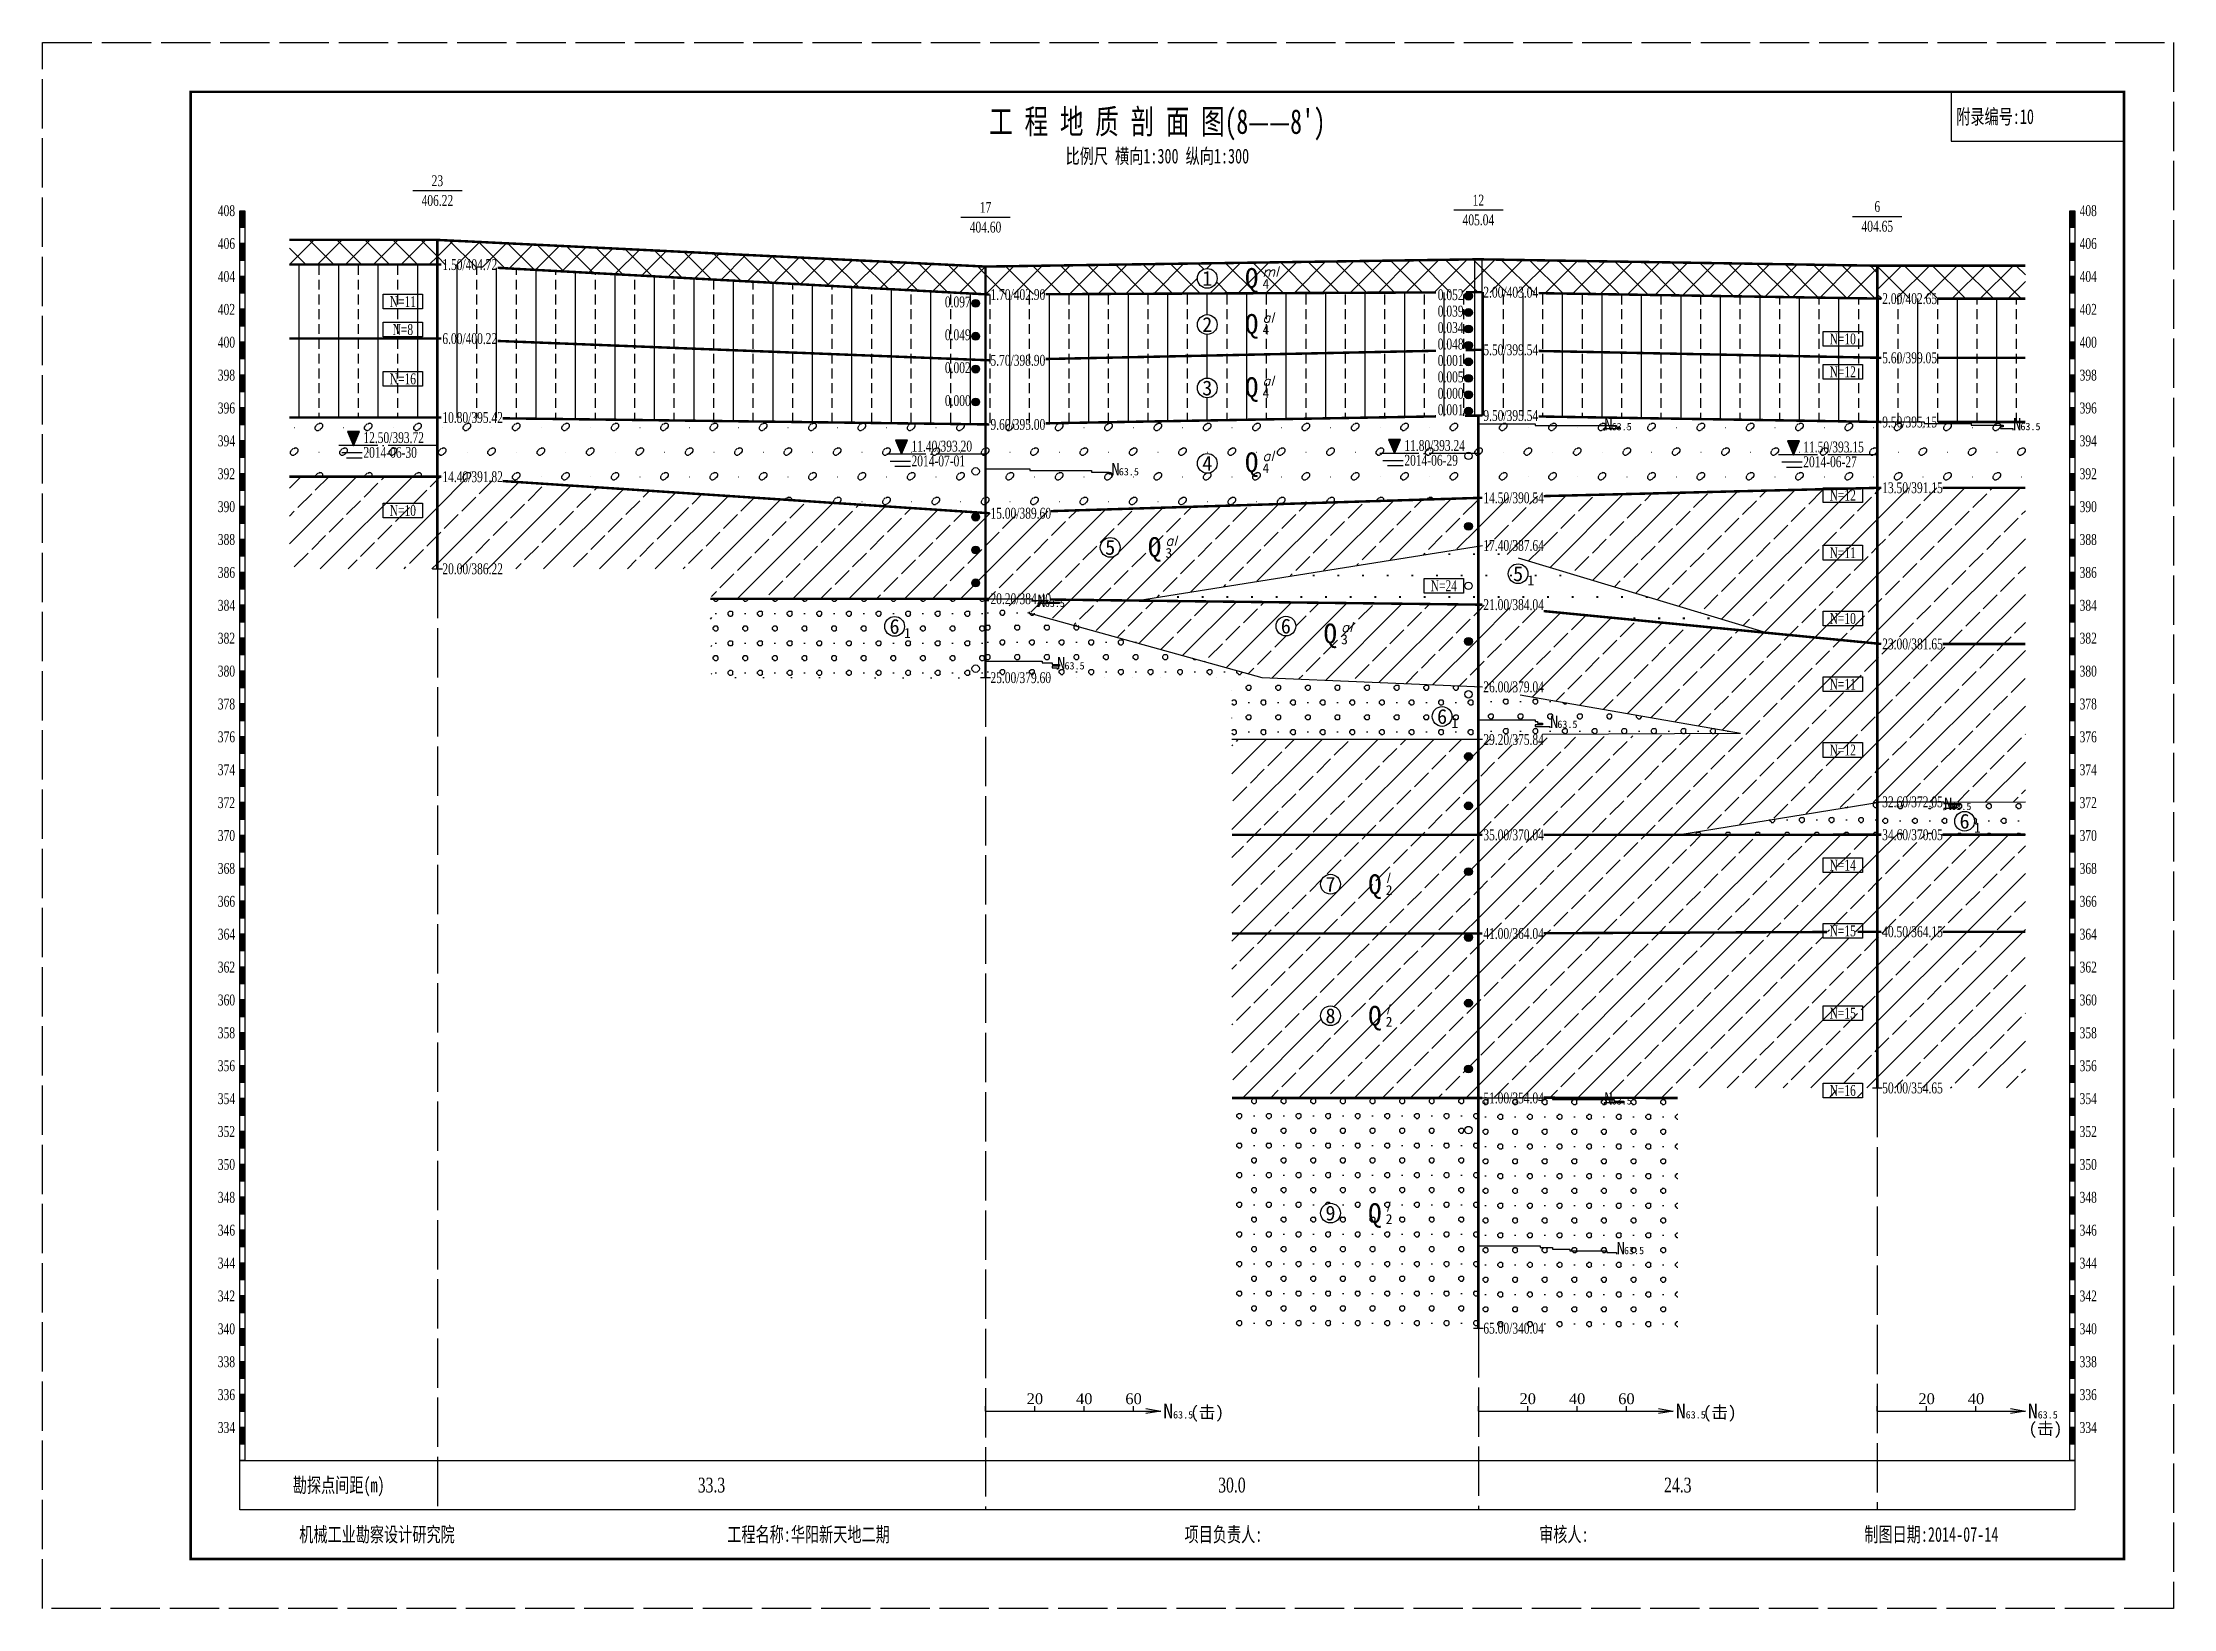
# Model space of a CAD drawing. Header units: millimetres. Extents: x -30 to 2967, y -786 to 1322.
# Drawn here: x 2177.1 to 2608.9, y -783.2 to -465.8 of the extents above; entities that cross this region are included whole.
import ezdxf
from ezdxf.enums import TextEntityAlignment as Align

# ---------------------------------------------------------------- set-up
doc = ezdxf.new("R2010")
doc.units = ezdxf.units.MM
doc.linetypes.add('SWX', pattern=[12, 10, -1, 0, -1])
doc.linetypes.add('XX', pattern=[12, 10, -2])
doc.layers.add('DXSW', color=7, linetype='Continuous')
doc.layers.add('MASKTEXT', color=7, linetype='Continuous')
doc.styles.add('Dzcd', font='TIMES.TTF')
doc.styles.add('DzSl', font='italic__.ttf')
doc.styles.get("Standard").update_dxf_attribs({"font": 'SimSun.ttf'})
pattern_1 = [(0, (2257.1132, -1859.818), (2.5, 4.33), [0, -5]), (0, (2257.2132, -1859.818), (2.5, 4.33), [0, -5]), (0, (2257.1132, -1859.718), (2.5, 4.33), [0, -5]), (0, (2257.2132, -1859.718), (2.5, 4.33), [0, -5])]
pattern_2 = [(0, (2257.406, -1859.818), (3, 3), [0.4142, -5.5858]), (0, (2257.406, -1858.818), (3, 3), [0.4142, -5.5858]), (90, (2257.1132, -1859.525), (-3, 3), [0.4142, -5.5858]), (90, (2258.1132, -1859.525), (-3, 3), [0.4142, -5.5858]), (45, (2257.8203, -1859.818), (-3.000042, 3.000042), [0.4142, -3.8285]), (45, (2257.1132, -1859.1108), (-3.000042, 3.000042), [0.4142, -3.8285]), (135, (2257.406, -1859.818), (-3.000042, -3.000042), [0.4142, -3.8285]), (135, (2258.1132, -1859.1108), (-3.000042, -3.000042), [0.4142, -3.8285]), (0, (2260.613, -1859.318), (0, 6), [0, -6])]
pattern_3 = [(0, (0.293, 0), (3, 3), [0.4142, -5.5858]), (0, (0.293, 1), (3, 3), [0.4142, -5.5858]), (90, (0, 0.293), (-3, 3), [0.4142, -5.5858]), (90, (1, 0.293), (-3, 3), [0.4142, -5.5858]), (45, (0.707, 0), (-3.000042, 3.000042), [0.4142, -3.8285]), (45, (0, 0.707), (-3.000042, 3.000042), [0.4142, -3.8285]), (135, (0.293, 0), (-3.000042, -3.000042), [0.4142, -3.8285]), (135, (1, 0.707), (-3.000042, -3.000042), [0.4142, -3.8285]), (0, (3.5, 0.5), (0, 6), [0, -6])]
pattern_4 = [(45, (0, 0), (-2.828427, 2.828427), []), (315, (0, 0), (2.828427, 2.828427), [])]
pattern_5 = [(90, (2257.113, -1859.818), (-8, 5e-16), [2, -1]), (90, (2261.113, -1859.818), (-8, 5e-16), [])]
pattern_6 = [(0, (2257.627, -1859.379), (5, 5), [0.3756, -9.6244]), (0, (2258.1837, -1857.9), (5, 5), [0.3798, -9.6202]), (135, (2257.627, -1859.379), (-5.000023, -5.000023), [0.3906, -6.6804]), (315, (2258.5635, -1857.9), (5.000023, 5.000023), [0.3828, -6.6883]), (90, (2257.3507, -1859.1027), (-5, 5), [0.377, -9.623]), (270, (2258.834, -1858.171), (5, -5), [0.3751, -9.6249]), (45, (2257.508, -1858.4115), (-5.000023, 5.000023), [0.492, -6.5791]), (225, (2258.6604, -1858.893), (5.000023, -5.000023), [0.4449, -6.6262]), (63.4348, (2257.351, -1858.726), (-10.000075, -6e-05), [0.3513, -22.0094]), (243.4348, (2258.834, -1858.545), (10.000075, 6e-05), [0.3886, -21.9721]), (63.4348, (2262.351, -1853.726), (-10.000075, -6e-05), [0.3513, -22.0094]), (243.4348, (2263.834, -1853.545), (10.000075, 6e-05), [0.3886, -21.9721]), (63.4348, (2267.351, -1848.726), (-10.000075, -6e-05), [0.3513, -22.0094]), (243.4348, (2268.834, -1848.545), (10.000075, 6e-05), [0.3886, -21.9721]), (63.4348, (2272.351, -1843.726), (-10.000075, -6e-05), [0.3513, -22.0094]), (243.4348, (2273.834, -1843.545), (10.000075, 6e-05), [0.3886, -21.9721]), (26.5659, (2257.8557, -1858.0636), (-9.998806, 0.000297), [0.3657, -21.9937]), (206.5659, (2258.346, -1859.2073), (9.999964, 0.000282), [0.3838, -21.9769]), (26.5659, (2262.8557, -1853.0636), (-9.998806, 0.000297), [0.3657, -21.9937]), (206.5659, (2263.346, -1854.2073), (9.999964, 0.000282), [0.3838, -21.9769]), (0, (2263.108, -1858.805), (0, 10), [0.05, -9.95]), (0, (2268.108, -1853.805), (0, 10), [0.05, -9.95])]
pattern_7 = [(45, (0, 0), (-5.656854, 5.656854), []), (45, (5.657, 0), (-2.828427, 8.485281), [4, -1])]

msp = doc.modelspace()

# ---------------------------------------------------------------- texts
at = {"width": 0.7}
for s, height, p in [("工 程 地 质 剖 面 图(8——8')", 5, (2403, -481.75)), ('比例尺 横向1:300 纵向1:300', 3, (2403, -488.75)), ('勘探点间距(m)', 3, (2237.11, -758.15))]:
    msp.add_text(s, height=height, dxfattribs=at).set_placement(p, align=Align.MIDDLE_CENTER)
for s, p in [('附录编号:10', (2564.88, -480.75)), ('机械工业勘察设计研究院', (2229.11, -768.15)), ('工程名称:华阳新天地二期', (2315.84, -768.15)), ('项目负责人:', (2408.51, -768.15)), ('审核人:', (2480.36, -768.15)), ('制图日期:2014-07-14', (2546.25, -768.15))]:
    msp.add_text(s, height=3, dxfattribs=at).set_placement(p, align=Align.MIDDLE_LEFT)
at = {"style": 'Dzcd', "width": 0.7}
for s, height, p in [('23', 2.2, (2257.11, -493.75)), ('406.22', 2.2, (2257.11, -497.75)), ('17', 2.2, (2368.18, -499.15)), ('405.04', 2.2, (2468.05, -501.68)), ('12', 2.2, (2468.05, -497.68)), ('6', 2.2, (2548.88, -498.98)), ('404.60', 2.2, (2368.18, -503.15)), ('404.65', 2.2, (2548.88, -502.98)), ('33.3', 3, (2312.65, -758.15)), ('30.0', 3, (2418.11, -758.15)), ('24.3', 3, (2508.46, -758.15))]:
    msp.add_text(s, height=height, dxfattribs=at).set_placement(p, align=Align.MIDDLE_CENTER)
for s, p in [('408', (2216.11, -499.82)), ('406', (2216.11, -506.48)), ('404', (2216.11, -513.15)), ('402', (2216.11, -519.82)), ('400', (2216.11, -526.48)), ('398', (2216.11, -533.15)), ('396', (2216.11, -539.82)), ('394', (2216.11, -546.48)), ('392', (2216.11, -553.15)), ('390', (2216.11, -559.82)), ('388', (2216.11, -566.48)), ('386', (2216.11, -573.15)), ('384', (2216.11, -579.82)), ('382', (2216.11, -586.48)), ('380', (2216.11, -593.15)), ('378', (2216.11, -599.82)), ('376', (2216.11, -606.48)), ('374', (2216.11, -613.15)), ('372', (2216.11, -619.82)), ('370', (2216.11, -626.48)), ('368', (2216.11, -633.15)), ('366', (2216.11, -639.82)), ('364', (2216.11, -646.48)), ('362', (2216.11, -653.15)), ('360', (2216.11, -659.82)), ('358', (2216.11, -666.48)), ('356', (2216.11, -673.15)), ('354', (2216.11, -679.82)), ('352', (2216.11, -686.48)), ('350', (2216.11, -693.15)), ('348', (2216.11, -699.82)), ('346', (2216.11, -706.48)), ('344', (2216.11, -713.15)), ('342', (2216.11, -719.82)), ('340', (2216.11, -726.48)), ('338', (2216.11, -733.15)), ('336', (2216.11, -739.82)), ('334', (2216.11, -746.48))]:
    msp.add_text(s, height=2.2, dxfattribs=at).set_placement(p, align=Align.MIDDLE_RIGHT)
for s, p in [('408', (2589.88, -499.82)), ('406', (2589.88, -506.48)), ('404', (2589.88, -513.15)), ('402', (2589.88, -519.82)), ('400', (2589.88, -526.48)), ('398', (2589.88, -533.15)), ('396', (2589.88, -539.82)), ('9.50/395.54', (2469.05, -541.35)), ('394', (2589.88, -546.48)), ('392', (2589.88, -553.15)), ('390', (2589.88, -559.82)), ('388', (2589.88, -566.48)), ('20.00/386.22', (2258.11, -572.42)), ('386', (2589.88, -573.15)), ('384', (2589.88, -579.82)), ('382', (2589.88, -586.48)), ('25.00/379.60', (2369.18, -594.48)), ('380', (2589.88, -593.15)), ('378', (2589.88, -599.82)), ('376', (2589.88, -606.48)), ('374', (2589.88, -613.15)), ('372', (2589.88, -619.82)), ('370', (2589.88, -626.48)), ('368', (2589.88, -633.15)), ('366', (2589.88, -639.82)), ('364', (2589.88, -646.48)), ('362', (2589.88, -653.15)), ('360', (2589.88, -659.82)), ('358', (2589.88, -666.48)), ('356', (2589.88, -673.15)), ('50.00/354.65', (2549.88, -677.65)), ('354', (2589.88, -679.82)), ('352', (2589.88, -686.48)), ('350', (2589.88, -693.15)), ('348', (2589.88, -699.82)), ('346', (2589.88, -706.48)), ('344', (2589.88, -713.15)), ('342', (2589.88, -719.82)), ('65.00/340.04', (2469.05, -726.35)), ('340', (2589.88, -726.48)), ('338', (2589.88, -733.15)), ('336', (2589.88, -739.82)), ('334', (2589.88, -746.48))]:
    msp.add_text(s, height=2.2, dxfattribs=at).set_placement(p, align=Align.MIDDLE_LEFT)
for s, p in [('1', (2413.11, -513.55)), ('2', (2413.11, -522.9)), ('3', (2413.11, -535.76)), ('4', (2413.11, -551.04)), ('5', (2393.44, -568.08)), ('5', (2476.1, -573.42)), ('6', (2349.75, -584.09)), ('6', (2429.04, -584.03)), ('6', (2460.7, -602.35)), ('6', (2566.57, -623.58)), ('7', (2438.08, -636.35)), ('8', (2438.08, -663.02)), ('9', (2438.08, -703.02))]:
    msp.add_text(s, height=3).set_placement(p, align=Align.MIDDLE_CENTER)
at = {"color": 1}
for s, height, p in [('N', 2.5, (2493.55, -544.35)), ('63.5', 1.5, (2495.05, -544.35)), ('N', 2.5, (2576.38, -544.32)), ('63.5', 1.5, (2577.88, -544.32)), ('N', 2.5, (2393.68, -553.48)), ('63.5', 1.5, (2395.18, -553.48)), ('N', 2.5, (2378.68, -580.15)), ('63.5', 1.5, (2380.18, -580.15)), ('N', 2.5, (2382.68, -592.82)), ('63.5', 1.5, (2384.18, -592.82)), ('N', 2.5, (2482.55, -604.68)), ('63.5', 1.5, (2484.05, -604.68)), ('N', 2.5, (2562.38, -621.32)), ('63.5', 1.5, (2563.88, -621.32)), ('N', 2.5, (2493.55, -681.02)), ('63.5', 1.5, (2495.05, -681.02)), ('N', 2.5, (2496.05, -711.35)), ('63.5', 1.5, (2497.55, -711.35))]:
    msp.add_text(s, height=height, dxfattribs=at).set_placement(p)
at = {"style": 'Dzcd'}
for s, p in [('20', (2378.18, -740.65)), ('40', (2388.18, -740.65)), ('60', (2398.18, -740.65)), ('20', (2478.05, -740.65)), ('40', (2488.05, -740.65)), ('60', (2498.05, -740.65)), ('20', (2558.88, -740.65)), ('40', (2568.88, -740.65))]:
    msp.add_text(s, height=2.2, dxfattribs=at).set_placement(p, align=Align.MIDDLE_CENTER)
for s, height, p in [('N', 3, (2404.18, -744.65)), ('(击)', 2.5, (2409.68, -744.65)), ('N', 3, (2508.05, -744.65)), ('(击)', 2.5, (2513.55, -744.65)), ('N', 3, (2579.38, -744.65)), ('63.5', 1.5, (2406.18, -744.65)), ('63.5', 1.5, (2510.05, -744.65)), ('(击)', 2.5, (2579.55, -747.94)), ('63.5', 1.5, (2581.38, -744.65))]:
    msp.add_text(s, height=height).set_placement(p)
at = {"layer": 'MASKTEXT', "style": 'Dzcd', "width": 0.7}
for s, p in [('1.50/404.72', (2258.11, -510.75)), ('1.70/402.90', (2369.18, -516.82)), ('2.00/403.04', (2469.05, -516.35)), ('2.00/402.65', (2549.88, -517.65)), ('6.00/400.22', (2258.11, -525.75)), ('5.70/398.90', (2369.18, -530.15)), ('5.50/399.54', (2469.05, -528.02)), ('5.60/399.05', (2549.88, -529.65)), ('10.80/395.42', (2258.11, -541.75)), ('9.60/395.00', (2369.18, -543.15)), ('9.50/395.54', (2469.05, -541.35)), ('9.50/395.15', (2549.88, -542.65)), ('14.40/391.82', (2258.11, -553.75)), ('14.50/390.54', (2469.05, -558.02)), ('13.50/391.15', (2549.88, -555.98)), ('15.00/389.60', (2369.18, -561.15)), ('17.40/387.64', (2469.05, -567.68)), ('20.20/384.40', (2369.18, -578.48)), ('21.00/384.04', (2469.05, -579.68)), ('23.00/381.65', (2549.88, -587.65)), ('26.00/379.04', (2469.05, -596.35)), ('29.20/375.84', (2469.05, -607.02)), ('32.60/372.05', (2549.88, -619.65)), ('35.00/370.04', (2469.05, -626.35)), ('34.60/370.05', (2549.88, -626.32)), ('41.00/364.04', (2469.05, -646.35)), ('40.50/364.15', (2549.88, -645.98)), ('51.00/354.04', (2469.05, -679.68))]:
    msp.add_text(s, height=2.2, dxfattribs=at).set_placement(p, align=Align.MIDDLE_LEFT)
at = {"layer": 'MASKTEXT'}
for p in [(2422.11, -513.46), (2422.11, -522.78), (2422.11, -535.59), (2422.11, -550.82), (2402.44, -568), (2438.04, -585.52), (2447.08, -636.35), (2447.08, -663.02), (2447.08, -703.02)]:
    msp.add_text('Q', height=4, dxfattribs=at).set_placement(p, align=Align.MIDDLE_CENTER)
for s, p in [('4', (2424.31, -515.66)), ('4', (2424.31, -524.98)), ('4', (2424.31, -537.79)), ('4', (2424.31, -553.02)), ('3', (2404.64, -570.2)), ('1', (2478, -575.75)), ('1', (2351.66, -586.42)), ('3', (2440.24, -587.72)), ('1', (2462.61, -604.68)), ('1', (2568.48, -625.91)), ('2', (2449.28, -638.55)), ('2', (2449.28, -665.22)), ('2', (2449.28, -705.22))]:
    msp.add_text(s, height=2, dxfattribs=at).set_placement(p)
at = {"layer": 'MASKTEXT', "style": 'DzSl'}
for s, p in [('ml', (2424.31, -513.16)), ('al', (2424.31, -522.48)), ('al', (2424.31, -535.29)), ('al', (2424.31, -550.52)), ('al', (2404.64, -567.7)), ('al', (2440.24, -585.22)), ('l', (2449.28, -636.05)), ('l', (2449.28, -662.72)), ('l', (2449.28, -702.72))]:
    msp.add_text(s, height=2, dxfattribs=at).set_placement(p)
at = {"layer": 'MASKTEXT', "style": 'Dzcd', "width": 0.7}
for s, p in [('N=11', (2250.11, -518.25)), ('N=8', (2250.11, -523.92)), ('N=10', (2541.88, -525.82)), ('N=16', (2250.11, -533.92)), ('N=12', (2541.88, -532.48)), ('N=12', (2541.88, -557.48)), ('N=10', (2250.11, -560.58)), ('N=11', (2541.88, -569.15)), ('N=24', (2461.05, -575.85)), ('N=10', (2541.88, -582.48)), ('N=11', (2541.88, -595.82)), ('N=12', (2541.88, -609.15)), ('N=14', (2541.88, -632.48)), ('N=15', (2541.88, -645.82)), ('N=15', (2541.88, -662.48)), ('N=16', (2541.88, -678.15))]:
    msp.add_text(s, height=2.2, dxfattribs=at).set_placement(p, align=Align.MIDDLE_CENTER)
for s, p in [('0.097', (2365.18, -519.42)), ('0.052', (2465.05, -517.95)), ('0.039', (2465.05, -521.28)), ('0.034', (2465.05, -524.62)), ('0.049', (2365.18, -526.08)), ('0.048', (2465.05, -527.95)), ('0.002', (2365.18, -532.75)), ('0.001', (2465.05, -531.28)), ('0.005', (2465.05, -534.62)), ('0.000', (2365.18, -539.42)), ('0.000', (2465.05, -537.95)), ('0.001', (2465.05, -541.28))]:
    msp.add_text(s, height=2.2, dxfattribs=at).set_placement(p, align=Align.RIGHT)
for s, p in [('2014-06-30', (2242.11, -549.92)), ('12.50/393.72', (2242.11, -546.92)), ('11.40/393.20', (2353.18, -548.65)), ('11.80/393.24', (2453.05, -548.52)), ('11.50/393.15', (2533.88, -548.82)), ('2014-07-01', (2353.18, -551.65)), ('2014-06-29', (2453.05, -551.52)), ('2014-06-27', (2533.88, -551.82))]:
    msp.add_text(s, height=2.2, dxfattribs=at).set_placement(p)

# ---------------------------------------------------------------- blocks, each defined once
blk = doc.blocks.new('TL_YZY')
h = blk.add_hatch(color=256)
edge = h.paths.add_edge_path()
edge.add_arc((0, -0.79), 0.8, 0, 360)
blk.add_circle((0, -0.79), 0.8)
blk = doc.blocks.new('TL_BGN')
blk.add_lwpolyline([(-8, 0), (0, 0), (0, -3), (-8, -3)], close=True)
blk = doc.blocks.new('TL_RDY')
blk.add_circle((0, -1.51), 0.75)
blk = doc.blocks.new('tl_shw')
blk.add_hatch(color=256).paths.add_polyline_path([(1.21, 2.81), (-1.21, 2.81), (0, -0.04)])
for p, q in [((-2.35, -1.44), (1.77, -1.44)), ((1.77, -2.55), (-1.39, -2.55))]:
    blk.add_line(p, q)
at = {"flags": 128}
blk.add_lwpolyline([(1.21, 2.81), (-1.21, 2.81), (0, -0.04)], close=True, dxfattribs=at)

# ---------------------------------------------------------------- hatches: boundary and pattern name
for points in [[(2217.11, -503.15), (2217.11, -499.82), (2218.11, -499.82), (2218.11, -503.15)], [(2587.88, -503.15), (2587.88, -499.82), (2588.88, -499.82), (2588.88, -503.15)], [(2217.11, -509.82), (2217.11, -506.48), (2218.11, -506.48), (2218.11, -509.82)], [(2587.88, -509.82), (2587.88, -506.48), (2588.88, -506.48), (2588.88, -509.82)], [(2217.11, -516.48), (2217.11, -513.15), (2218.11, -513.15), (2218.11, -516.48)], [(2587.88, -516.48), (2587.88, -513.15), (2588.88, -513.15), (2588.88, -516.48)], [(2217.11, -523.15), (2217.11, -519.82), (2218.11, -519.82), (2218.11, -523.15)], [(2587.88, -523.15), (2587.88, -519.82), (2588.88, -519.82), (2588.88, -523.15)], [(2217.11, -529.82), (2217.11, -526.48), (2218.11, -526.48), (2218.11, -529.82)], [(2587.88, -529.82), (2587.88, -526.48), (2588.88, -526.48), (2588.88, -529.82)], [(2217.11, -536.48), (2217.11, -533.15), (2218.11, -533.15), (2218.11, -536.48)], [(2587.88, -536.48), (2587.88, -533.15), (2588.88, -533.15), (2588.88, -536.48)], [(2217.11, -543.15), (2217.11, -539.82), (2218.11, -539.82), (2218.11, -543.15)], [(2587.88, -543.15), (2587.88, -539.82), (2588.88, -539.82), (2588.88, -543.15)], [(2217.11, -549.82), (2217.11, -546.48), (2218.11, -546.48), (2218.11, -549.82)], [(2587.88, -549.82), (2587.88, -546.48), (2588.88, -546.48), (2588.88, -549.82)], [(2217.11, -556.48), (2217.11, -553.15), (2218.11, -553.15), (2218.11, -556.48)], [(2587.88, -556.48), (2587.88, -553.15), (2588.88, -553.15), (2588.88, -556.48)], [(2217.11, -563.15), (2217.11, -559.82), (2218.11, -559.82), (2218.11, -563.15)], [(2587.88, -563.15), (2587.88, -559.82), (2588.88, -559.82), (2588.88, -563.15)], [(2217.11, -569.82), (2217.11, -566.48), (2218.11, -566.48), (2218.11, -569.82)], [(2587.88, -569.82), (2587.88, -566.48), (2588.88, -566.48), (2588.88, -569.82)], [(2217.11, -576.48), (2217.11, -573.15), (2218.11, -573.15), (2218.11, -576.48)], [(2587.88, -576.48), (2587.88, -573.15), (2588.88, -573.15), (2588.88, -576.48)], [(2217.11, -583.15), (2217.11, -579.82), (2218.11, -579.82), (2218.11, -583.15)], [(2587.88, -583.15), (2587.88, -579.82), (2588.88, -579.82), (2588.88, -583.15)], [(2217.11, -589.82), (2217.11, -586.48), (2218.11, -586.48), (2218.11, -589.82)], [(2587.88, -589.82), (2587.88, -586.48), (2588.88, -586.48), (2588.88, -589.82)], [(2217.11, -596.48), (2217.11, -593.15), (2218.11, -593.15), (2218.11, -596.48)], [(2587.88, -596.48), (2587.88, -593.15), (2588.88, -593.15), (2588.88, -596.48)], [(2217.11, -603.15), (2217.11, -599.82), (2218.11, -599.82), (2218.11, -603.15)], [(2587.88, -603.15), (2587.88, -599.82), (2588.88, -599.82), (2588.88, -603.15)], [(2217.11, -609.82), (2217.11, -606.48), (2218.11, -606.48), (2218.11, -609.82)], [(2587.88, -609.82), (2587.88, -606.48), (2588.88, -606.48), (2588.88, -609.82)], [(2217.11, -616.48), (2217.11, -613.15), (2218.11, -613.15), (2218.11, -616.48)], [(2587.88, -616.48), (2587.88, -613.15), (2588.88, -613.15), (2588.88, -616.48)], [(2217.11, -623.15), (2217.11, -619.82), (2218.11, -619.82), (2218.11, -623.15)], [(2587.88, -623.15), (2587.88, -619.82), (2588.88, -619.82), (2588.88, -623.15)], [(2217.11, -629.82), (2217.11, -626.48), (2218.11, -626.48), (2218.11, -629.82)], [(2587.88, -629.82), (2587.88, -626.48), (2588.88, -626.48), (2588.88, -629.82)], [(2217.11, -636.48), (2217.11, -633.15), (2218.11, -633.15), (2218.11, -636.48)], [(2587.88, -636.48), (2587.88, -633.15), (2588.88, -633.15), (2588.88, -636.48)], [(2217.11, -643.15), (2217.11, -639.82), (2218.11, -639.82), (2218.11, -643.15)], [(2587.88, -643.15), (2587.88, -639.82), (2588.88, -639.82), (2588.88, -643.15)], [(2217.11, -649.82), (2217.11, -646.48), (2218.11, -646.48), (2218.11, -649.82)], [(2587.88, -649.82), (2587.88, -646.48), (2588.88, -646.48), (2588.88, -649.82)], [(2217.11, -656.48), (2217.11, -653.15), (2218.11, -653.15), (2218.11, -656.48)], [(2587.88, -656.48), (2587.88, -653.15), (2588.88, -653.15), (2588.88, -656.48)], [(2217.11, -663.15), (2217.11, -659.82), (2218.11, -659.82), (2218.11, -663.15)], [(2587.88, -663.15), (2587.88, -659.82), (2588.88, -659.82), (2588.88, -663.15)], [(2217.11, -669.82), (2217.11, -666.48), (2218.11, -666.48), (2218.11, -669.82)], [(2587.88, -669.82), (2587.88, -666.48), (2588.88, -666.48), (2588.88, -669.82)], [(2217.11, -676.48), (2217.11, -673.15), (2218.11, -673.15), (2218.11, -676.48)], [(2587.88, -676.48), (2587.88, -673.15), (2588.88, -673.15), (2588.88, -676.48)], [(2217.11, -683.15), (2217.11, -679.82), (2218.11, -679.82), (2218.11, -683.15)], [(2587.88, -683.15), (2587.88, -679.82), (2588.88, -679.82), (2588.88, -683.15)], [(2217.11, -689.82), (2217.11, -686.48), (2218.11, -686.48), (2218.11, -689.82)], [(2587.88, -689.82), (2587.88, -686.48), (2588.88, -686.48), (2588.88, -689.82)], [(2217.11, -696.48), (2217.11, -693.15), (2218.11, -693.15), (2218.11, -696.48)], [(2587.88, -696.48), (2587.88, -693.15), (2588.88, -693.15), (2588.88, -696.48)], [(2217.11, -703.15), (2217.11, -699.82), (2218.11, -699.82), (2218.11, -703.15)], [(2587.88, -703.15), (2587.88, -699.82), (2588.88, -699.82), (2588.88, -703.15)], [(2217.11, -709.82), (2217.11, -706.48), (2218.11, -706.48), (2218.11, -709.82)], [(2587.88, -709.82), (2587.88, -706.48), (2588.88, -706.48), (2588.88, -709.82)], [(2217.11, -716.48), (2217.11, -713.15), (2218.11, -713.15), (2218.11, -716.48)], [(2587.88, -716.48), (2587.88, -713.15), (2588.88, -713.15), (2588.88, -716.48)], [(2217.11, -723.15), (2217.11, -719.82), (2218.11, -719.82), (2218.11, -723.15)], [(2587.88, -723.15), (2587.88, -719.82), (2588.88, -719.82), (2588.88, -723.15)], [(2217.11, -729.82), (2217.11, -726.48), (2218.11, -726.48), (2218.11, -729.82)], [(2587.88, -729.82), (2587.88, -726.48), (2588.88, -726.48), (2588.88, -729.82)], [(2217.11, -736.48), (2217.11, -733.15), (2218.11, -733.15), (2218.11, -736.48)], [(2587.88, -736.48), (2587.88, -733.15), (2588.88, -733.15), (2588.88, -736.48)], [(2217.11, -743.15), (2217.11, -739.82), (2218.11, -739.82), (2218.11, -743.15)], [(2587.88, -743.15), (2587.88, -739.82), (2588.88, -739.82), (2588.88, -743.15)], [(2217.11, -749.82), (2217.11, -746.48), (2218.11, -746.48), (2218.11, -749.82)], [(2587.88, -749.82), (2587.88, -746.48), (2588.88, -746.48), (2588.88, -749.82)]]:
    msp.add_hatch(color=256).paths.add_polyline_path(points)
h = msp.add_hatch()
h.set_pattern_fill('素填土', color=256, style=0)
h.set_pattern_definition(pattern_4)
h.paths.add_polyline_path([(2227.11, -505.75), (2257.11, -505.75), (2257.11, -510.75), (2227.11, -510.75)])
h = msp.add_hatch()
h.set_pattern_fill('素填土', color=256, style=0)
h.set_pattern_definition(pattern_4)
h.paths.add_polyline_path([(2257.11, -505.75), (2368.18, -511.15), (2368.18, -516.82), (2257.11, -510.75)])
h.paths.add_polyline_path([(2257.54, -512.47), (2269.55, -512.47), (2269.55, -509.02), (2257.54, -509.02)], flags=8)
h = msp.add_hatch()
h.set_pattern_fill('黄土状粉质粘土', color=256, style=0)
h.set_pattern_definition(pattern_5)
h.paths.add_polyline_path([(2257.11, -510.75), (2368.18, -516.82), (2368.18, -530.15), (2257.11, -525.75)])
h.paths.add_polyline_path([(2359.5, -520.02), (2365.74, -520.02), (2365.74, -516.66), (2359.5, -516.66)], flags=8)
h.paths.add_polyline_path([(2359.5, -526.69), (2365.74, -526.69), (2365.74, -523.33), (2359.5, -523.33)], flags=8)
h.paths.add_polyline_path([(2257.54, -512.47), (2269.55, -512.47), (2269.55, -509.02), (2257.54, -509.02)], flags=8)
h.paths.add_polyline_path([(2257.54, -527.47), (2269.55, -527.47), (2269.55, -524.02), (2257.54, -524.02)], flags=8)
h = msp.add_hatch()
h.set_pattern_fill('黄土状粉质粘土', color=256, style=0)
h.set_pattern_definition(pattern_5)
h.paths.add_polyline_path([(2227.11, -510.75), (2257.11, -510.75), (2257.11, -525.75), (2227.11, -525.75)])
h.paths.add_polyline_path([(2247.51, -525.61), (2252.72, -525.61), (2252.72, -522.26), (2247.51, -522.26)], flags=8)
h.paths.add_polyline_path([(2246.94, -519.94), (2253.28, -519.94), (2253.28, -516.6), (2246.94, -516.6)], flags=8)
h = msp.add_hatch()
h.set_pattern_fill('素填土', color=256, style=0)
h.set_pattern_definition(pattern_4)
h.paths.add_polyline_path([(2368.18, -511.15), (2468.05, -509.68), (2468.05, -516.35), (2368.18, -516.82)])
edge = h.paths.add_edge_path(flags=16)
edge.add_arc((2413.11, -513.55), 2, 0, 360)
h.paths.add_polyline_path([(2419.6, -517), (2424.63, -517), (2424.63, -510.43), (2419.6, -510.43)], flags=9)
h.paths.add_polyline_path([(2423.83, -516.14), (2426.22, -516.14), (2426.22, -513.26), (2423.83, -513.26)], flags=24)
h.paths.add_polyline_path([(2423.81, -513.66), (2429.14, -513.66), (2429.14, -510.66), (2423.81, -510.66)], flags=24)
h.paths.add_polyline_path([(2368.6, -518.54), (2380.62, -518.54), (2380.62, -515.09), (2368.6, -515.09)], flags=9)
h.paths.add_polyline_path([(2459.37, -518.56), (2465.61, -518.56), (2465.61, -515.2), (2459.37, -515.2)], flags=9)
h = msp.add_hatch()
h.set_pattern_fill('素填土', color=256, style=0)
h.set_pattern_definition(pattern_4)
h.paths.add_polyline_path([(2468.05, -509.68), (2548.88, -510.98), (2548.88, -517.65), (2468.05, -516.35)])
h.paths.add_polyline_path([(2468.47, -518.07), (2480.49, -518.07), (2480.49, -514.62), (2468.47, -514.62)], flags=8)
h = msp.add_hatch()
h.set_pattern_fill('素填土', color=256, style=0)
h.set_pattern_definition([(45, (2257.1132, -1859.818), (-2.828427, 2.828427), []), (315, (2257.1132, -1859.818), (2.828427, 2.828427), [])])
h.paths.add_polyline_path([(2548.88, -510.98), (2578.88, -510.98), (2578.88, -517.65), (2548.88, -517.65)])
h.paths.add_polyline_path([(2549.3, -519.37), (2561.32, -519.37), (2561.32, -515.92), (2549.3, -515.92)], flags=8)
h = msp.add_hatch()
h.set_pattern_fill('黄土状粉质粘土', color=256, style=0)
h.set_pattern_definition(pattern_5)
h.paths.add_polyline_path([(2368.18, -516.82), (2468.05, -516.35), (2468.05, -528.02), (2368.18, -530.15)])
edge = h.paths.add_edge_path(flags=16)
edge.add_arc((2413.11, -522.9), 2, 0, 360)
h.paths.add_polyline_path([(2459.37, -518.56), (2465.61, -518.56), (2465.61, -515.2), (2459.37, -515.2)], flags=9)
h.paths.add_polyline_path([(2459.37, -521.89), (2465.61, -521.89), (2465.61, -518.53), (2459.37, -518.53)], flags=24)
h.paths.add_polyline_path([(2459.37, -525.22), (2465.61, -525.22), (2465.61, -521.86), (2459.37, -521.86)], flags=24)
h.paths.add_polyline_path([(2459.37, -528.56), (2465.61, -528.56), (2465.61, -525.2), (2459.37, -525.2)], flags=25)
h.paths.add_polyline_path([(2419.6, -526.32), (2424.63, -526.32), (2424.63, -519.75), (2419.6, -519.75)], flags=24)
h.paths.add_polyline_path([(2423.83, -525.46), (2426.22, -525.46), (2426.22, -522.58), (2423.83, -522.58)], flags=24)
h.paths.add_polyline_path([(2423.81, -522.98), (2427.93, -522.98), (2427.93, -519.98), (2423.81, -519.98)], flags=24)
h.paths.add_polyline_path([(2368.6, -518.54), (2380.62, -518.54), (2380.62, -515.09), (2368.6, -515.09)], flags=9)
h.paths.add_polyline_path([(2368.6, -531.87), (2380.62, -531.87), (2380.62, -528.42), (2368.6, -528.42)], flags=9)
h = msp.add_hatch()
h.set_pattern_fill('黄土状粉质粘土', color=256, style=0)
h.set_pattern_definition(pattern_5)
h.paths.add_polyline_path([(2468.05, -516.35), (2548.88, -517.65), (2548.88, -529.65), (2468.05, -528.02)])
h.paths.add_polyline_path([(2538.71, -527.51), (2545.05, -527.51), (2545.05, -524.16), (2538.71, -524.16)], flags=8)
h.paths.add_polyline_path([(2468.47, -518.07), (2480.49, -518.07), (2480.49, -514.62), (2468.47, -514.62)], flags=8)
h.paths.add_polyline_path([(2468.47, -529.74), (2480.49, -529.74), (2480.49, -526.29), (2468.47, -526.29)], flags=8)
h = msp.add_hatch()
h.set_pattern_fill('黄土状粉质粘土', color=256, style=0)
h.set_pattern_definition(pattern_5)
h.paths.add_polyline_path([(2548.88, -517.65), (2578.88, -517.65), (2578.88, -529.65), (2548.88, -529.65)])
h.paths.add_polyline_path([(2549.3, -519.37), (2561.32, -519.37), (2561.32, -515.92), (2549.3, -515.92)], flags=8)
h.paths.add_polyline_path([(2549.3, -531.37), (2561.32, -531.37), (2561.32, -527.92), (2549.3, -527.92)], flags=8)
h = msp.add_hatch()
h.set_pattern_fill('黄土状粉质粘土', color=256, style=0)
h.set_pattern_definition(pattern_5)
h.paths.add_polyline_path([(2227.11, -525.75), (2257.11, -525.75), (2257.11, -541.75), (2227.11, -541.75)])
h.paths.add_polyline_path([(2246.94, -535.61), (2253.29, -535.61), (2253.29, -532.26), (2246.94, -532.26)], flags=8)
h = msp.add_hatch()
h.set_pattern_fill('黄土状粉质粘土', color=256, style=0)
h.set_pattern_definition(pattern_5)
h.paths.add_polyline_path([(2257.11, -525.75), (2368.18, -530.15), (2368.18, -543.15), (2257.11, -541.75)])
h.paths.add_polyline_path([(2359.5, -533.36), (2365.74, -533.36), (2365.74, -530), (2359.5, -530)], flags=8)
h.paths.add_polyline_path([(2359.5, -540.02), (2365.74, -540.02), (2365.74, -536.66), (2359.5, -536.66)], flags=8)
h.paths.add_polyline_path([(2257.54, -527.47), (2269.55, -527.47), (2269.55, -524.02), (2257.54, -524.02)], flags=8)
h.paths.add_polyline_path([(2257.54, -543.47), (2270.69, -543.47), (2270.69, -540.02), (2257.54, -540.02)], flags=8)
h = msp.add_hatch()
h.set_pattern_fill('黄土状粉质粘土', color=256, style=0)
h.set_pattern_definition(pattern_5)
h.paths.add_polyline_path([(2468.05, -528.02), (2548.88, -529.65), (2548.88, -542.65), (2468.05, -541.35)])
h.paths.add_polyline_path([(2538.71, -534.18), (2545.05, -534.18), (2545.05, -530.83), (2538.71, -530.83)], flags=8)
h.paths.add_polyline_path([(2468.47, -529.74), (2480.49, -529.74), (2480.49, -526.29), (2468.47, -526.29)], flags=8)
h.paths.add_polyline_path([(2468.47, -543.07), (2480.49, -543.07), (2480.49, -539.62), (2468.47, -539.62)], flags=8)
h = msp.add_hatch()
h.set_pattern_fill('黄土状粉质粘土', color=256, style=0)
h.set_pattern_definition(pattern_5)
h.paths.add_polyline_path([(2368.18, -530.15), (2468.05, -528.02), (2468.05, -541.35), (2368.18, -543.15)])
edge = h.paths.add_edge_path(flags=16)
edge.add_arc((2413.11, -535.76), 2, 0, 360)
h.paths.add_polyline_path([(2459.37, -531.89), (2465.61, -531.89), (2465.61, -528.53), (2459.37, -528.53)], flags=24)
h.paths.add_polyline_path([(2459.37, -535.22), (2465.61, -535.22), (2465.61, -531.86), (2459.37, -531.86)], flags=24)
h.paths.add_polyline_path([(2459.37, -538.56), (2465.61, -538.56), (2465.61, -535.2), (2459.37, -535.2)], flags=24)
h.paths.add_polyline_path([(2459.37, -541.89), (2465.61, -541.89), (2465.61, -538.53), (2459.37, -538.53)], flags=25)
h.paths.add_polyline_path([(2419.6, -539.13), (2424.63, -539.13), (2424.63, -532.56), (2419.6, -532.56)], flags=24)
h.paths.add_polyline_path([(2423.83, -538.27), (2426.22, -538.27), (2426.22, -535.38), (2423.83, -535.38)], flags=24)
h.paths.add_polyline_path([(2423.81, -535.79), (2427.93, -535.79), (2427.93, -532.79), (2423.81, -532.79)], flags=24)
h.paths.add_polyline_path([(2368.6, -531.87), (2380.62, -531.87), (2380.62, -528.42), (2368.6, -528.42)], flags=24)
h.paths.add_polyline_path([(2368.6, -544.87), (2380.62, -544.87), (2380.62, -541.42), (2368.6, -541.42)], flags=9)
h = msp.add_hatch()
h.set_pattern_fill('黄土状粉质粘土', color=256, style=0)
h.set_pattern_definition(pattern_5)
h.paths.add_polyline_path([(2548.88, -529.65), (2578.88, -529.65), (2578.88, -542.65), (2548.88, -542.65)])
h.paths.add_polyline_path([(2549.3, -531.37), (2561.32, -531.37), (2561.32, -527.92), (2549.3, -527.92)], flags=8)
h.paths.add_polyline_path([(2549.3, -544.37), (2561.32, -544.37), (2561.32, -540.92), (2549.3, -540.92)], flags=8)
h = msp.add_hatch()
h.set_pattern_fill('卵石', color=256, style=0)
h.set_pattern_definition(pattern_6)
h.paths.add_polyline_path([(2468.05, -541.35), (2548.88, -542.65), (2548.88, -555.99), (2468.05, -558.02)])
h.paths.add_polyline_path([(2533.3, -549.44), (2546.46, -549.44), (2546.46, -545.99), (2533.3, -545.99)], flags=8)
h.paths.add_polyline_path([(2533.32, -552.42), (2545.05, -552.42), (2545.05, -549.06), (2533.32, -549.06)], flags=8)
h.paths.add_polyline_path([(2468.47, -543.07), (2480.49, -543.07), (2480.49, -539.62), (2468.47, -539.62)], flags=8)
h.paths.add_polyline_path([(2468.47, -559.74), (2481.62, -559.74), (2481.62, -556.29), (2468.47, -556.29)], flags=8)
h = msp.add_hatch()
h.set_pattern_fill('卵石', color=256, style=0)
h.set_pattern_definition(pattern_6)
h.paths.add_polyline_path([(2227.11, -541.75), (2257.11, -541.75), (2257.11, -553.75), (2227.11, -553.75)])
h.paths.add_polyline_path([(2241.54, -547.54), (2254.69, -547.54), (2254.69, -544.09), (2241.54, -544.09)], flags=8)
h.paths.add_polyline_path([(2241.55, -550.51), (2253.28, -550.51), (2253.28, -547.16), (2241.55, -547.16)], flags=8)
h = msp.add_hatch()
h.set_pattern_fill('卵石', color=256, style=0)
h.set_pattern_definition(pattern_6)
h.paths.add_polyline_path([(2257.11, -541.75), (2368.18, -543.15), (2368.18, -561.15), (2257.11, -553.75)])
h.paths.add_polyline_path([(2352.6, -549.27), (2365.76, -549.27), (2365.76, -545.82), (2352.6, -545.82)], flags=8)
h.paths.add_polyline_path([(2352.62, -552.26), (2364.35, -552.26), (2364.35, -548.9), (2352.62, -548.9)], flags=8)
h.paths.add_polyline_path([(2257.54, -543.47), (2270.69, -543.47), (2270.69, -540.02), (2257.54, -540.02)], flags=8)
h.paths.add_polyline_path([(2257.54, -555.47), (2270.69, -555.47), (2270.69, -552.02), (2257.54, -552.02)], flags=8)
h = msp.add_hatch()
h.set_pattern_fill('卵石', color=256, style=0)
h.set_pattern_definition(pattern_6)
h.paths.add_polyline_path([(2368.18, -543.15), (2468.05, -541.35), (2468.05, -558.02), (2368.18, -561.15)])
edge = h.paths.add_edge_path(flags=16)
edge.add_arc((2413.11, -551.04), 2, 0, 360)
h.paths.add_polyline_path([(2452.47, -549.14), (2465.62, -549.14), (2465.62, -545.69), (2452.47, -545.69)], flags=24)
h.paths.add_polyline_path([(2452.49, -552.12), (2464.22, -552.12), (2464.22, -548.76), (2452.49, -548.76)], flags=24)
h.paths.add_polyline_path([(2419.6, -554.36), (2424.63, -554.36), (2424.63, -547.79), (2419.6, -547.79)], flags=24)
h.paths.add_polyline_path([(2423.83, -553.5), (2426.22, -553.5), (2426.22, -550.61), (2423.83, -550.61)], flags=24)
h.paths.add_polyline_path([(2423.81, -551.02), (2427.93, -551.02), (2427.93, -548.02), (2423.81, -548.02)], flags=24)
h.paths.add_polyline_path([(2368.6, -544.87), (2380.62, -544.87), (2380.62, -541.42), (2368.6, -541.42)], flags=24)
h.paths.add_polyline_path([(2368.6, -562.87), (2381.76, -562.87), (2381.76, -559.42), (2368.6, -559.42)], flags=9)
h = msp.add_hatch()
h.set_pattern_fill('卵石', color=256, style=0)
h.set_pattern_definition(pattern_6)
h.paths.add_polyline_path([(2548.88, -542.65), (2578.88, -542.65), (2578.88, -555.99), (2548.88, -555.99)])
h.paths.add_polyline_path([(2549.3, -544.37), (2561.32, -544.37), (2561.32, -540.92), (2549.3, -540.92)], flags=8)
h.paths.add_polyline_path([(2549.3, -557.7), (2562.46, -557.7), (2562.46, -554.25), (2549.3, -554.25)], flags=8)
h = msp.add_hatch()
h.set_pattern_fill('粉质粘土', color=256, style=0)
h.set_pattern_definition(pattern_7)
h.paths.add_polyline_path([(2257.11, -553.75), (2368.18, -561.15), (2368.18, -578.49), (2312.65, -578.34), (2312.65, -572.42), (2257.11, -572.42)])
h.paths.add_polyline_path([(2257.54, -555.47), (2270.69, -555.47), (2270.69, -552.02), (2257.54, -552.02)], flags=9)
h.paths.add_polyline_path([(2257.54, -574.14), (2270.69, -574.14), (2270.69, -570.69), (2257.54, -570.69)], flags=25)
h = msp.add_hatch()
h.set_pattern_fill('粉质粘土', color=256, style=0)
h.set_pattern_definition(pattern_7)
h.paths.add_polyline_path([(2227.11, -553.75), (2257.11, -553.75), (2257.11, -572.42), (2227.11, -572.42)])
h.paths.add_polyline_path([(2246.94, -562.28), (2253.29, -562.28), (2253.29, -558.93), (2246.94, -558.93)], flags=8)
h = msp.add_hatch()
h.set_pattern_fill('粉质粘土', color=256, style=0)
h.set_pattern_definition(pattern_7)
h.paths.add_polyline_path([(2468.05, -558.02), (2548.88, -555.99), (2548.88, -587.65), (2468.05, -579.69)])
h.paths.add_polyline_path([(2468.15, -567.79), (2527.04, -585.5), (2468.15, -579.69)], flags=16)
h.paths.add_polyline_path([(2538.71, -559.18), (2545.05, -559.18), (2545.05, -555.83), (2538.71, -555.83)], flags=9)
h.paths.add_polyline_path([(2538.71, -570.84), (2545.05, -570.84), (2545.05, -567.5), (2538.71, -567.5)], flags=24)
h.paths.add_polyline_path([(2538.71, -584.18), (2545.05, -584.18), (2545.05, -580.83), (2538.71, -580.83)], flags=24)
h.paths.add_polyline_path([(2468.47, -559.74), (2481.62, -559.74), (2481.62, -556.29), (2468.47, -556.29)], flags=24)
h.paths.add_polyline_path([(2468.47, -569.4), (2481.62, -569.4), (2481.62, -565.95), (2468.47, -565.95)], flags=24)
h.paths.add_polyline_path([(2468.47, -581.4), (2481.62, -581.4), (2481.62, -577.95), (2468.47, -577.95)], flags=24)
h = msp.add_hatch()
h.set_pattern_fill('粉质粘土', color=256, style=0)
h.set_pattern_definition(pattern_7)
h.paths.add_polyline_path([(2548.88, -555.99), (2578.88, -555.99), (2578.88, -587.65), (2548.88, -587.65)])
h.paths.add_polyline_path([(2549.3, -557.7), (2562.46, -557.7), (2562.46, -554.25), (2549.3, -554.25)], flags=8)
h.paths.add_polyline_path([(2549.3, -589.37), (2562.46, -589.37), (2562.46, -585.92), (2549.3, -585.92)], flags=8)
h = msp.add_hatch()
h.set_pattern_fill('粉质粘土', color=256, style=0)
h.set_pattern_definition(pattern_7)
h.paths.add_polyline_path([(2368.18, -561.15), (2468.05, -558.02), (2468.05, -579.69), (2368.18, -578.49)])
edge = h.paths.add_edge_path(flags=16)
edge.add_arc((2393.44, -568.08), 2, 0, 360)
h.paths.add_polyline_path([(2398.99, -578.86), (2468.05, -567.69), (2468.05, -579.69)], flags=17)
h.paths.add_polyline_path([(2457.87, -577.54), (2464.22, -577.54), (2464.22, -574.2), (2457.87, -574.2)], flags=24)
h.paths.add_polyline_path([(2399.92, -571.54), (2404.96, -571.54), (2404.96, -564.97), (2399.92, -564.97)], flags=24)
h.paths.add_polyline_path([(2404.15, -570.68), (2406.55, -570.68), (2406.55, -567.77), (2404.15, -567.77)], flags=24)
h.paths.add_polyline_path([(2404.14, -568.2), (2408.26, -568.2), (2408.26, -565.2), (2404.14, -565.2)], flags=24)
h.paths.add_polyline_path([(2368.6, -562.87), (2381.76, -562.87), (2381.76, -559.42), (2368.6, -559.42)], flags=24)
h.paths.add_polyline_path([(2368.6, -580.2), (2381.76, -580.2), (2381.76, -576.75), (2368.6, -576.75)], flags=9)
h = msp.add_hatch()
h.set_pattern_fill('中砂', color=256, style=0)
h.set_pattern_definition(pattern_1)
h.paths.add_polyline_path([(2398.99, -578.86), (2468.05, -567.69), (2468.05, -579.69)])
h = msp.add_hatch()
h.set_pattern_fill('中砂', color=256, style=0)
h.set_pattern_definition(pattern_1)
h.paths.add_polyline_path([(2468.15, -567.79), (2527.04, -585.5), (2468.15, -579.69)])
h = msp.add_hatch()
h.set_pattern_fill('粉质粘土', color=256, style=0)
h.set_pattern_definition([(45, (2257.113, -1859.818), (-5.656854, 5.656854), []), (45, (2262.77, -1859.818), (-2.828427, 8.48528), [4, -1])])
h.paths.add_polyline_path([(2312.4, -578.49), (2368.18, -578.49), (2368.18, -594.48), (2312.62, -594.48)])
h.paths.add_polyline_path([(2312.75, -578.49), (2368.18, -578.49), (2368.18, -594.49), (2312.75, -594.48)])
h = msp.add_hatch()
h.set_pattern_fill('圆砾', color=256, style=0)
h.set_pattern_definition(pattern_3)
h.paths.add_polyline_path([(2312.75, -578.49), (2368.18, -578.49), (2368.18, -594.49), (2312.75, -594.48)])
edge = h.paths.add_edge_path(flags=16)
edge.add_arc((2349.75, -584.09), 2, 0, 360)
h.paths.add_polyline_path([(2351.18, -586.9), (2353.56, -586.9), (2353.56, -584.02), (2351.18, -584.02)], flags=24)
h.paths.add_polyline_path([(2347.95, -586.32), (2351.55, -586.32), (2351.55, -581.95), (2347.95, -581.95)], flags=24)
h = msp.add_hatch()
h.set_pattern_fill('粉质粘土', color=256, style=0)
h.set_pattern_definition(pattern_7)
h.paths.add_polyline_path([(2368.18, -578.49), (2468.05, -579.69), (2468.05, -626.35), (2418.11, -626.35), (2418.09, -594.48), (2368.18, -594.48)])
edge = h.paths.add_edge_path(flags=16)
edge.add_arc((2429.04, -584.03), 2, 0, 360)
h.paths.add_polyline_path([(2418.11, -596.35), (2418.11, -594.48), (2424.1, -594.48), (2468.05, -596.35), (2468.05, -607.02), (2418.11, -607.02)], flags=16)
h.paths.add_polyline_path([(2368.28, -578.59), (2424.11, -594.47), (2368.28, -594.49)], flags=16)
h.paths.add_polyline_path([(2435.52, -589.06), (2440.55, -589.06), (2440.55, -582.5), (2435.52, -582.5)], flags=24)
h.paths.add_polyline_path([(2439.75, -588.21), (2442.15, -588.21), (2442.15, -585.29), (2439.75, -585.29)], flags=24)
h.paths.add_polyline_path([(2439.74, -585.72), (2443.85, -585.72), (2443.85, -582.72), (2439.74, -582.72)], flags=24)
h.paths.add_polyline_path([(2368.6, -580.2), (2381.76, -580.2), (2381.76, -576.75), (2368.6, -576.75)], flags=9)
h = msp.add_hatch()
h.set_pattern_fill('粉质粘土', color=256, style=0)
h.set_pattern_definition(pattern_7)
h.paths.add_polyline_path([(2468.05, -579.69), (2548.88, -587.65), (2548.88, -626.32), (2468.05, -626.35)])
h.paths.add_polyline_path([(2508.46, -626.33), (2548.88, -619.65), (2548.88, -626.32)], flags=17)
h.paths.add_polyline_path([(2468.15, -596.45), (2521.19, -605.74), (2468.15, -607.02)], flags=16)
h.paths.add_polyline_path([(2538.71, -597.51), (2545.05, -597.51), (2545.05, -594.17), (2538.71, -594.17)], flags=24)
h.paths.add_polyline_path([(2538.71, -610.84), (2545.05, -610.84), (2545.05, -607.5), (2538.71, -607.5)], flags=24)
h.paths.add_polyline_path([(2468.47, -581.4), (2481.62, -581.4), (2481.62, -577.95), (2468.47, -577.95)], flags=9)
h.paths.add_polyline_path([(2468.47, -598.07), (2481.62, -598.07), (2481.62, -594.62), (2468.47, -594.62)], flags=24)
h.paths.add_polyline_path([(2468.47, -608.74), (2481.62, -608.74), (2481.62, -605.29), (2468.47, -605.29)], flags=24)
h.paths.add_polyline_path([(2468.47, -628.07), (2481.62, -628.07), (2481.62, -624.62), (2468.47, -624.62)], flags=9)
h = msp.add_hatch()
h.set_pattern_fill('圆砾', color=256, style=0)
h.set_pattern_definition(pattern_2)
h.paths.add_polyline_path([(2368.28, -578.59), (2424.11, -594.47), (2368.28, -594.49)])
h = msp.add_hatch()
h.set_pattern_fill('粉质粘土', color=256, style=0)
h.set_pattern_definition(pattern_7)
h.paths.add_polyline_path([(2548.88, -587.65), (2578.88, -587.65), (2578.88, -626.32), (2548.88, -626.32)])
h.paths.add_polyline_path([(2548.98, -619.75), (2578.88, -619.65), (2578.88, -626.32), (2548.98, -626.32)], flags=0)
h.paths.add_polyline_path([(2549.3, -589.37), (2562.46, -589.37), (2562.46, -585.92), (2549.3, -585.92)], flags=8)
h.paths.add_polyline_path([(2549.3, -621.37), (2562.46, -621.37), (2562.46, -617.92), (2549.3, -617.92)], flags=8)
h.paths.add_polyline_path([(2549.3, -621.37), (2562.46, -621.37), (2562.46, -617.92), (2549.3, -617.92)], flags=8)
h.paths.add_polyline_path([(2549.3, -628.04), (2562.46, -628.04), (2562.46, -624.59), (2549.3, -624.59)], flags=8)
h = msp.add_hatch()
h.set_pattern_fill('圆砾', color=256, style=0)
h.set_pattern_definition(pattern_3)
h.paths.add_polyline_path([(2418.11, -596.35), (2418.11, -594.48), (2424.1, -594.48), (2468.05, -596.35), (2468.05, -607.02), (2418.11, -607.02)])
edge = h.paths.add_edge_path(flags=16)
edge.add_arc((2460.7, -602.35), 2, 0, 360)
h.paths.add_polyline_path([(2462.13, -605.16), (2464.51, -605.16), (2464.51, -602.27), (2462.13, -602.27)], flags=24)
h.paths.add_polyline_path([(2458.91, -604.58), (2462.5, -604.58), (2462.5, -600.2), (2458.91, -600.2)], flags=24)
edge = h.paths.add_edge_path(flags=16)
edge.add_arc((2466.05, -597.86), 0.75, 0, 360)
h = msp.add_hatch()
h.set_pattern_fill('圆砾', color=256, style=0)
h.set_pattern_definition(pattern_2)
h.paths.add_polyline_path([(2468.15, -596.45), (2521.19, -605.74), (2468.15, -607.02)])
h = msp.add_hatch()
h.set_pattern_fill('圆砾', color=256, style=0)
h.set_pattern_definition(pattern_2)
h.paths.add_polyline_path([(2508.46, -626.33), (2548.88, -619.65), (2548.88, -626.32)])
h = msp.add_hatch()
h.set_pattern_fill('圆砾', color=256, style=0)
h.set_pattern_definition(pattern_3)
h.paths.add_polyline_path([(2548.98, -619.75), (2578.88, -619.65), (2578.88, -626.32), (2548.98, -626.32)])
edge = h.paths.add_edge_path(flags=16)
edge.add_arc((2566.57, -623.58), 2, 0, 360)
edge = h.paths.add_edge_path()
edge.add_line((2548.88, -619.65), (2557.38, -619.65))
edge.add_line((2557.38, -619.65), (2557.38, -619.98))
edge.add_line((2557.38, -619.98), (2560.38, -619.98))
edge.add_line((2560.38, -619.98), (2560.38, -620.32))
edge.add_line((2560.38, -620.32), (2563.38, -620.32))
edge.add_line((2563.38, -620.32), (2563.38, -620.65))
edge.add_line((2563.38, -620.65), (2559.88, -620.65))
edge.add_line((2559.88, -620.65), (2559.88, -620.98))
edge.add_line((2559.88, -620.98), (2562.38, -620.98))
edge.add_line((2562.38, -620.98), (2562.38, -621.32))
h.paths.add_polyline_path([(2568, -626.39), (2570.38, -626.39), (2570.38, -623.51), (2568, -623.51)], flags=9)
h.paths.add_polyline_path([(2564.78, -625.81), (2568.37, -625.81), (2568.37, -621.44), (2564.78, -621.44)], flags=24)
h.paths.add_polyline_path([(2549.3, -628.04), (2562.46, -628.04), (2562.46, -624.59), (2549.3, -624.59)], flags=9)
h.paths.add_polyline_path([(2549.3, -621.37), (2562.46, -621.37), (2562.46, -617.92), (2549.3, -617.92)], flags=9)
h.paths.add_polyline_path([(2563.52, -621.68), (2568.51, -621.68), (2568.51, -619.5), (2563.52, -619.5)], flags=9)
h.paths.add_polyline_path([(2561.79, -621.91), (2564.75, -621.91), (2564.75, -618.35), (2561.79, -618.35)], flags=9)
h = msp.add_hatch()
h.set_pattern_fill('粉质粘土', color=256, style=0)
h.set_pattern_definition(pattern_7)
h.paths.add_polyline_path([(2468.05, -626.35), (2548.88, -626.32), (2548.88, -645.99), (2468.05, -646.35)])
h.paths.add_polyline_path([(2538.71, -634.18), (2545.05, -634.18), (2545.05, -630.83), (2538.71, -630.83)], flags=8)
h.paths.add_polyline_path([(2538.71, -647.51), (2545.05, -647.51), (2545.05, -644.16), (2538.71, -644.16)], flags=8)
h.paths.add_polyline_path([(2468.47, -628.07), (2481.62, -628.07), (2481.62, -624.62), (2468.47, -624.62)], flags=8)
h.paths.add_polyline_path([(2468.47, -648.07), (2481.62, -648.07), (2481.62, -644.62), (2468.47, -644.62)], flags=8)
h = msp.add_hatch()
h.set_pattern_fill('粉质粘土', color=256, style=0)
h.set_pattern_definition(pattern_7)
h.paths.add_polyline_path([(2548.88, -626.32), (2578.88, -626.32), (2578.88, -645.99), (2548.88, -645.99)])
h.paths.add_polyline_path([(2549.3, -628.04), (2562.46, -628.04), (2562.46, -624.59), (2549.3, -624.59)], flags=8)
h.paths.add_polyline_path([(2549.3, -647.7), (2562.46, -647.7), (2562.46, -644.25), (2549.3, -644.25)], flags=8)
h = msp.add_hatch()
h.set_pattern_fill('粉质粘土', color=256, style=0)
h.set_pattern_definition(pattern_7)
h.paths.add_polyline_path([(2418.11, -626.35), (2468.05, -626.35), (2468.05, -646.35), (2418.11, -646.35)])
edge = h.paths.add_edge_path(flags=16)
edge.add_arc((2438.08, -636.35), 2, 0, 360)
h.paths.add_polyline_path([(2444.56, -639.89), (2449.6, -639.89), (2449.6, -633.32), (2444.56, -633.32)], flags=24)
h.paths.add_polyline_path([(2448.8, -639.03), (2451.18, -639.03), (2451.18, -636.15), (2448.8, -636.15)], flags=24)
h.paths.add_polyline_path([(2448.78, -636.55), (2450.92, -636.55), (2450.92, -633.55), (2448.78, -633.55)], flags=24)
h = msp.add_hatch()
h.set_pattern_fill('粉质粘土', color=256, style=0)
h.set_pattern_definition(pattern_7)
h.paths.add_polyline_path([(2418.11, -646.35), (2468.05, -646.35), (2468.05, -679.69), (2418.11, -679.69)])
edge = h.paths.add_edge_path(flags=16)
edge.add_arc((2438.08, -663.02), 2, 0, 360)
h.paths.add_polyline_path([(2444.56, -666.56), (2449.6, -666.56), (2449.6, -659.99), (2444.56, -659.99)], flags=24)
h.paths.add_polyline_path([(2448.8, -665.7), (2451.18, -665.7), (2451.18, -662.82), (2448.8, -662.82)], flags=24)
h.paths.add_polyline_path([(2448.78, -663.22), (2450.92, -663.22), (2450.92, -660.22), (2448.78, -660.22)], flags=24)
h = msp.add_hatch()
h.set_pattern_fill('粉质粘土', color=256, style=0)
h.set_pattern_definition(pattern_7)
h.paths.add_polyline_path([(2468.05, -646.35), (2548.88, -645.99), (2548.88, -677.65), (2508.46, -677.65), (2508.46, -679.69), (2468.05, -679.69)])
h.paths.add_polyline_path([(2538.71, -664.18), (2545.05, -664.18), (2545.05, -660.83), (2538.71, -660.83)], flags=24)
h.paths.add_polyline_path([(2468.47, -648.07), (2481.62, -648.07), (2481.62, -644.62), (2468.47, -644.62)], flags=9)
h.paths.add_polyline_path([(2537.88, -644.32), (2545.88, -644.32), (2545.88, -647.32), (2537.88, -647.32)])
h.paths.add_polyline_path([(2538.71, -647.51), (2545.05, -647.51), (2545.05, -644.16), (2538.71, -644.16)], flags=9)
h.paths.add_polyline_path([(2537.88, -676.65), (2545.88, -676.65), (2545.88, -679.65), (2537.88, -679.65)], flags=16)
h.paths.add_polyline_path([(2538.71, -679.85), (2545.05, -679.85), (2545.05, -676.5), (2538.71, -676.5)], flags=9)
h = msp.add_hatch()
h.set_pattern_fill('粉质粘土', color=256, style=0)
h.set_pattern_definition(pattern_7)
h.paths.add_polyline_path([(2548.88, -645.99), (2578.88, -645.99), (2578.88, -677.65), (2548.88, -677.65)])
h.paths.add_polyline_path([(2549.3, -647.7), (2562.46, -647.7), (2562.46, -644.25), (2549.3, -644.25)], flags=9)
h.paths.add_polyline_path([(2549.3, -679.37), (2562.46, -679.37), (2562.46, -675.92), (2549.3, -675.92)], flags=9)
h = msp.add_hatch()
h.set_pattern_fill('圆砾', color=256, style=0)
h.set_pattern_definition(pattern_2)
h.paths.add_polyline_path([(2418.11, -679.69), (2468.05, -679.69), (2468.05, -726.35), (2418.11, -726.35)])
edge = h.paths.add_edge_path(flags=16)
edge.add_arc((2438.08, -703.02), 2, 0, 360)
h.paths.add_polyline_path([(2444.56, -706.56), (2449.6, -706.56), (2449.6, -699.99), (2444.56, -699.99)], flags=24)
h.paths.add_polyline_path([(2448.8, -705.7), (2451.18, -705.7), (2451.18, -702.82), (2448.8, -702.82)], flags=24)
h.paths.add_polyline_path([(2448.78, -703.22), (2450.92, -703.22), (2450.92, -700.22), (2448.78, -700.22)], flags=24)
h = msp.add_hatch()
h.set_pattern_fill('圆砾', color=256, style=0)
h.set_pattern_definition(pattern_3)
h.paths.add_polyline_path([(2468.05, -679.69), (2508.46, -679.69), (2508.46, -726.17), (2468.05, -726.35)])
h.paths.add_polyline_path([(2468.47, -681.4), (2481.62, -681.4), (2481.62, -677.95), (2468.47, -677.95)], flags=9)
edge = h.paths.add_edge_path()
edge.add_line((2467.05, -726.35), (2469.05, -726.35))
h.paths.add_polyline_path([(2468.47, -728.07), (2481.62, -728.07), (2481.62, -724.62), (2468.47, -724.62)], flags=9)

# ---------------------------------------------------------------- linework, layer by layer
for p, q in [((2252.11, -495.75), (2262.11, -495.75)), ((2463.05, -499.68), (2473.05, -499.68)), ((2363.18, -501.15), (2373.18, -501.15)), ((2543.88, -500.98), (2553.88, -500.98)), ((2398.99, -578.86), (2468.85, -567.69)), ((2256.11, -572.42), (2258.11, -572.42)), ((2476.09, -570.18), (2527.04, -585.5)), ((2312.65, -578.49), (2368.98, -578.49)), ((2376.66, -581.26), (2424.17, -594.48)), ((2418.11, -579.09), (2468.85, -579.69)), ((2481.28, -580.99), (2527.04, -585.5)), ((2367.18, -594.48), (2369.18, -594.48)), ((2424.17, -594.48), (2468.85, -596.35)), ((2476.52, -597.95), (2521.19, -605.74)), ((2468.85, -607.02), (2418.11, -607.02)), ((2481.03, -605.95), (2521.19, -605.74)), ((2508.46, -626.33), (2549.68, -619.65)), ((2561.86, -619.7), (2578.88, -619.65)), ((2508.46, -626.33), (2549.68, -626.32)), ((2578.88, -626.32), (2561.86, -626.32)), ((2547.88, -677.65), (2549.88, -677.65)), ((2467.05, -726.35), (2469.05, -726.35)), ((2368.18, -743.15), (2368.18, -742.15)), ((2378.18, -743.15), (2378.18, -742.15)), ((2388.18, -743.15), (2388.18, -742.15)), ((2398.18, -743.15), (2398.18, -742.15)), ((2468.05, -743.15), (2468.05, -742.15)), ((2478.05, -743.15), (2478.05, -742.15)), ((2488.05, -743.15), (2488.05, -742.15)), ((2498.05, -743.15), (2498.05, -742.15)), ((2548.88, -743.15), (2548.88, -742.15)), ((2558.88, -743.15), (2558.88, -742.15)), ((2568.88, -743.15), (2568.88, -742.15)), ((2368.18, -743.15), (2403.68, -743.15)), ((2468.05, -743.15), (2507.55, -743.15)), ((2548.88, -743.15), (2578.88, -743.15))]:
    msp.add_line(p, q)
at = {"linetype": 'XX'}
for p, q in [((2257.11, -572.42), (2257.11, -763.15)), ((2368.18, -594.48), (2368.18, -763.15)), ((2548.88, -677.65), (2548.88, -763.15)), ((2468.05, -726.35), (2468.05, -763.15))]:
    msp.add_line(p, q, dxfattribs=at)
msp.add_lwpolyline([(2177.11, -783.15), (2177.11, -465.75), (2608.88, -465.75), (2608.88, -783.15)], close=True, dxfattribs=at)
at = {"const_width": 0.5}
msp.add_lwpolyline([(2207.11, -773.15), (2207.11, -475.75), (2598.88, -475.75), (2598.88, -773.15)], close=True, dxfattribs=at)
for points in [[(2563.88, -475.75), (2563.88, -485.75), (2598.88, -485.75)], [(2400.68, -742.65), (2403.68, -743.15), (2400.68, -743.65)], [(2504.55, -742.65), (2507.55, -743.15), (2504.55, -743.65)], [(2575.88, -742.65), (2578.88, -743.15), (2575.88, -743.65)]]:
    msp.add_lwpolyline(points)
for points in [[(2217.11, -503.15), (2217.11, -499.82), (2218.11, -499.82), (2218.11, -503.15)], [(2587.88, -503.15), (2587.88, -499.82), (2588.88, -499.82), (2588.88, -503.15)], [(2217.11, -506.48), (2217.11, -503.15), (2218.11, -503.15), (2218.11, -506.48)], [(2587.88, -506.48), (2587.88, -503.15), (2588.88, -503.15), (2588.88, -506.48)], [(2217.11, -509.82), (2217.11, -506.48), (2218.11, -506.48), (2218.11, -509.82)], [(2587.88, -509.82), (2587.88, -506.48), (2588.88, -506.48), (2588.88, -509.82)], [(2217.11, -513.15), (2217.11, -509.82), (2218.11, -509.82), (2218.11, -513.15)], [(2217.11, -516.48), (2217.11, -513.15), (2218.11, -513.15), (2218.11, -516.48)], [(2587.88, -513.15), (2587.88, -509.82), (2588.88, -509.82), (2588.88, -513.15)], [(2587.88, -516.48), (2587.88, -513.15), (2588.88, -513.15), (2588.88, -516.48)], [(2217.11, -519.82), (2217.11, -516.48), (2218.11, -516.48), (2218.11, -519.82)], [(2587.88, -519.82), (2587.88, -516.48), (2588.88, -516.48), (2588.88, -519.82)], [(2217.11, -523.15), (2217.11, -519.82), (2218.11, -519.82), (2218.11, -523.15)], [(2587.88, -523.15), (2587.88, -519.82), (2588.88, -519.82), (2588.88, -523.15)], [(2217.11, -526.48), (2217.11, -523.15), (2218.11, -523.15), (2218.11, -526.48)], [(2217.11, -529.82), (2217.11, -526.48), (2218.11, -526.48), (2218.11, -529.82)], [(2587.88, -526.48), (2587.88, -523.15), (2588.88, -523.15), (2588.88, -526.48)], [(2587.88, -529.82), (2587.88, -526.48), (2588.88, -526.48), (2588.88, -529.82)], [(2217.11, -533.15), (2217.11, -529.82), (2218.11, -529.82), (2218.11, -533.15)], [(2587.88, -533.15), (2587.88, -529.82), (2588.88, -529.82), (2588.88, -533.15)], [(2217.11, -536.48), (2217.11, -533.15), (2218.11, -533.15), (2218.11, -536.48)], [(2587.88, -536.48), (2587.88, -533.15), (2588.88, -533.15), (2588.88, -536.48)], [(2217.11, -539.82), (2217.11, -536.48), (2218.11, -536.48), (2218.11, -539.82)], [(2587.88, -539.82), (2587.88, -536.48), (2588.88, -536.48), (2588.88, -539.82)], [(2217.11, -543.15), (2217.11, -539.82), (2218.11, -539.82), (2218.11, -543.15)], [(2217.11, -546.48), (2217.11, -543.15), (2218.11, -543.15), (2218.11, -546.48)], [(2587.88, -543.15), (2587.88, -539.82), (2588.88, -539.82), (2588.88, -543.15)], [(2587.88, -546.48), (2587.88, -543.15), (2588.88, -543.15), (2588.88, -546.48)], [(2217.11, -549.82), (2217.11, -546.48), (2218.11, -546.48), (2218.11, -549.82)], [(2587.88, -549.82), (2587.88, -546.48), (2588.88, -546.48), (2588.88, -549.82)], [(2217.11, -553.15), (2217.11, -549.82), (2218.11, -549.82), (2218.11, -553.15)], [(2587.88, -553.15), (2587.88, -549.82), (2588.88, -549.82), (2588.88, -553.15)], [(2217.11, -556.48), (2217.11, -553.15), (2218.11, -553.15), (2218.11, -556.48)], [(2217.11, -559.82), (2217.11, -556.48), (2218.11, -556.48), (2218.11, -559.82)], [(2587.88, -556.48), (2587.88, -553.15), (2588.88, -553.15), (2588.88, -556.48)], [(2587.88, -559.82), (2587.88, -556.48), (2588.88, -556.48), (2588.88, -559.82)], [(2217.11, -563.15), (2217.11, -559.82), (2218.11, -559.82), (2218.11, -563.15)], [(2587.88, -563.15), (2587.88, -559.82), (2588.88, -559.82), (2588.88, -563.15)], [(2217.11, -566.48), (2217.11, -563.15), (2218.11, -563.15), (2218.11, -566.48)], [(2587.88, -566.48), (2587.88, -563.15), (2588.88, -563.15), (2588.88, -566.48)], [(2217.11, -569.82), (2217.11, -566.48), (2218.11, -566.48), (2218.11, -569.82)], [(2217.11, -573.15), (2217.11, -569.82), (2218.11, -569.82), (2218.11, -573.15)], [(2587.88, -569.82), (2587.88, -566.48), (2588.88, -566.48), (2588.88, -569.82)], [(2587.88, -573.15), (2587.88, -569.82), (2588.88, -569.82), (2588.88, -573.15)], [(2217.11, -576.48), (2217.11, -573.15), (2218.11, -573.15), (2218.11, -576.48)], [(2587.88, -576.48), (2587.88, -573.15), (2588.88, -573.15), (2588.88, -576.48)], [(2217.11, -579.82), (2217.11, -576.48), (2218.11, -576.48), (2218.11, -579.82)], [(2587.88, -579.82), (2587.88, -576.48), (2588.88, -576.48), (2588.88, -579.82)], [(2217.11, -583.15), (2217.11, -579.82), (2218.11, -579.82), (2218.11, -583.15)], [(2587.88, -583.15), (2587.88, -579.82), (2588.88, -579.82), (2588.88, -583.15)], [(2217.11, -586.48), (2217.11, -583.15), (2218.11, -583.15), (2218.11, -586.48)], [(2217.11, -589.82), (2217.11, -586.48), (2218.11, -586.48), (2218.11, -589.82)], [(2587.88, -586.48), (2587.88, -583.15), (2588.88, -583.15), (2588.88, -586.48)], [(2587.88, -589.82), (2587.88, -586.48), (2588.88, -586.48), (2588.88, -589.82)], [(2217.11, -593.15), (2217.11, -589.82), (2218.11, -589.82), (2218.11, -593.15)], [(2587.88, -593.15), (2587.88, -589.82), (2588.88, -589.82), (2588.88, -593.15)], [(2217.11, -596.48), (2217.11, -593.15), (2218.11, -593.15), (2218.11, -596.48)], [(2587.88, -596.48), (2587.88, -593.15), (2588.88, -593.15), (2588.88, -596.48)], [(2217.11, -599.82), (2217.11, -596.48), (2218.11, -596.48), (2218.11, -599.82)], [(2217.11, -603.15), (2217.11, -599.82), (2218.11, -599.82), (2218.11, -603.15)], [(2587.88, -599.82), (2587.88, -596.48), (2588.88, -596.48), (2588.88, -599.82)], [(2587.88, -603.15), (2587.88, -599.82), (2588.88, -599.82), (2588.88, -603.15)], [(2217.11, -606.48), (2217.11, -603.15), (2218.11, -603.15), (2218.11, -606.48)], [(2587.88, -606.48), (2587.88, -603.15), (2588.88, -603.15), (2588.88, -606.48)], [(2217.11, -609.82), (2217.11, -606.48), (2218.11, -606.48), (2218.11, -609.82)], [(2587.88, -609.82), (2587.88, -606.48), (2588.88, -606.48), (2588.88, -609.82)], [(2217.11, -613.15), (2217.11, -609.82), (2218.11, -609.82), (2218.11, -613.15)], [(2587.88, -613.15), (2587.88, -609.82), (2588.88, -609.82), (2588.88, -613.15)], [(2217.11, -616.48), (2217.11, -613.15), (2218.11, -613.15), (2218.11, -616.48)], [(2217.11, -619.82), (2217.11, -616.48), (2218.11, -616.48), (2218.11, -619.82)], [(2587.88, -616.48), (2587.88, -613.15), (2588.88, -613.15), (2588.88, -616.48)], [(2587.88, -619.82), (2587.88, -616.48), (2588.88, -616.48), (2588.88, -619.82)], [(2217.11, -623.15), (2217.11, -619.82), (2218.11, -619.82), (2218.11, -623.15)], [(2587.88, -623.15), (2587.88, -619.82), (2588.88, -619.82), (2588.88, -623.15)], [(2217.11, -626.48), (2217.11, -623.15), (2218.11, -623.15), (2218.11, -626.48)], [(2587.88, -626.48), (2587.88, -623.15), (2588.88, -623.15), (2588.88, -626.48)], [(2217.11, -629.82), (2217.11, -626.48), (2218.11, -626.48), (2218.11, -629.82)], [(2217.11, -633.15), (2217.11, -629.82), (2218.11, -629.82), (2218.11, -633.15)], [(2587.88, -629.82), (2587.88, -626.48), (2588.88, -626.48), (2588.88, -629.82)], [(2587.88, -633.15), (2587.88, -629.82), (2588.88, -629.82), (2588.88, -633.15)], [(2217.11, -636.48), (2217.11, -633.15), (2218.11, -633.15), (2218.11, -636.48)], [(2587.88, -636.48), (2587.88, -633.15), (2588.88, -633.15), (2588.88, -636.48)], [(2217.11, -639.82), (2217.11, -636.48), (2218.11, -636.48), (2218.11, -639.82)], [(2587.88, -639.82), (2587.88, -636.48), (2588.88, -636.48), (2588.88, -639.82)], [(2217.11, -643.15), (2217.11, -639.82), (2218.11, -639.82), (2218.11, -643.15)], [(2217.11, -646.48), (2217.11, -643.15), (2218.11, -643.15), (2218.11, -646.48)], [(2587.88, -643.15), (2587.88, -639.82), (2588.88, -639.82), (2588.88, -643.15)], [(2587.88, -646.48), (2587.88, -643.15), (2588.88, -643.15), (2588.88, -646.48)], [(2217.11, -649.82), (2217.11, -646.48), (2218.11, -646.48), (2218.11, -649.82)], [(2587.88, -649.82), (2587.88, -646.48), (2588.88, -646.48), (2588.88, -649.82)], [(2217.11, -653.15), (2217.11, -649.82), (2218.11, -649.82), (2218.11, -653.15)], [(2587.88, -653.15), (2587.88, -649.82), (2588.88, -649.82), (2588.88, -653.15)], [(2217.11, -656.48), (2217.11, -653.15), (2218.11, -653.15), (2218.11, -656.48)], [(2587.88, -656.48), (2587.88, -653.15), (2588.88, -653.15), (2588.88, -656.48)], [(2217.11, -659.82), (2217.11, -656.48), (2218.11, -656.48), (2218.11, -659.82)], [(2217.11, -663.15), (2217.11, -659.82), (2218.11, -659.82), (2218.11, -663.15)], [(2587.88, -659.82), (2587.88, -656.48), (2588.88, -656.48), (2588.88, -659.82)], [(2587.88, -663.15), (2587.88, -659.82), (2588.88, -659.82), (2588.88, -663.15)], [(2217.11, -666.48), (2217.11, -663.15), (2218.11, -663.15), (2218.11, -666.48)], [(2587.88, -666.48), (2587.88, -663.15), (2588.88, -663.15), (2588.88, -666.48)], [(2217.11, -669.82), (2217.11, -666.48), (2218.11, -666.48), (2218.11, -669.82)], [(2587.88, -669.82), (2587.88, -666.48), (2588.88, -666.48), (2588.88, -669.82)], [(2217.11, -673.15), (2217.11, -669.82), (2218.11, -669.82), (2218.11, -673.15)], [(2217.11, -676.48), (2217.11, -673.15), (2218.11, -673.15), (2218.11, -676.48)], [(2587.88, -673.15), (2587.88, -669.82), (2588.88, -669.82), (2588.88, -673.15)], [(2587.88, -676.48), (2587.88, -673.15), (2588.88, -673.15), (2588.88, -676.48)], [(2217.11, -679.82), (2217.11, -676.48), (2218.11, -676.48), (2218.11, -679.82)], [(2587.88, -679.82), (2587.88, -676.48), (2588.88, -676.48), (2588.88, -679.82)], [(2217.11, -683.15), (2217.11, -679.82), (2218.11, -679.82), (2218.11, -683.15)], [(2587.88, -683.15), (2587.88, -679.82), (2588.88, -679.82), (2588.88, -683.15)], [(2217.11, -686.48), (2217.11, -683.15), (2218.11, -683.15), (2218.11, -686.48)], [(2217.11, -689.82), (2217.11, -686.48), (2218.11, -686.48), (2218.11, -689.82)], [(2587.88, -686.48), (2587.88, -683.15), (2588.88, -683.15), (2588.88, -686.48)], [(2587.88, -689.82), (2587.88, -686.48), (2588.88, -686.48), (2588.88, -689.82)], [(2217.11, -693.15), (2217.11, -689.82), (2218.11, -689.82), (2218.11, -693.15)], [(2587.88, -693.15), (2587.88, -689.82), (2588.88, -689.82), (2588.88, -693.15)], [(2217.11, -696.48), (2217.11, -693.15), (2218.11, -693.15), (2218.11, -696.48)], [(2587.88, -696.48), (2587.88, -693.15), (2588.88, -693.15), (2588.88, -696.48)], [(2217.11, -699.82), (2217.11, -696.48), (2218.11, -696.48), (2218.11, -699.82)], [(2587.88, -699.82), (2587.88, -696.48), (2588.88, -696.48), (2588.88, -699.82)], [(2217.11, -703.15), (2217.11, -699.82), (2218.11, -699.82), (2218.11, -703.15)], [(2217.11, -706.48), (2217.11, -703.15), (2218.11, -703.15), (2218.11, -706.48)], [(2587.88, -703.15), (2587.88, -699.82), (2588.88, -699.82), (2588.88, -703.15)], [(2587.88, -706.48), (2587.88, -703.15), (2588.88, -703.15), (2588.88, -706.48)], [(2217.11, -709.82), (2217.11, -706.48), (2218.11, -706.48), (2218.11, -709.82)], [(2587.88, -709.82), (2587.88, -706.48), (2588.88, -706.48), (2588.88, -709.82)], [(2217.11, -713.15), (2217.11, -709.82), (2218.11, -709.82), (2218.11, -713.15)], [(2587.88, -713.15), (2587.88, -709.82), (2588.88, -709.82), (2588.88, -713.15)], [(2217.11, -716.48), (2217.11, -713.15), (2218.11, -713.15), (2218.11, -716.48)], [(2217.11, -719.82), (2217.11, -716.48), (2218.11, -716.48), (2218.11, -719.82)], [(2587.88, -716.48), (2587.88, -713.15), (2588.88, -713.15), (2588.88, -716.48)], [(2587.88, -719.82), (2587.88, -716.48), (2588.88, -716.48), (2588.88, -719.82)], [(2217.11, -723.15), (2217.11, -719.82), (2218.11, -719.82), (2218.11, -723.15)], [(2587.88, -723.15), (2587.88, -719.82), (2588.88, -719.82), (2588.88, -723.15)], [(2217.11, -726.48), (2217.11, -723.15), (2218.11, -723.15), (2218.11, -726.48)], [(2587.88, -726.48), (2587.88, -723.15), (2588.88, -723.15), (2588.88, -726.48)], [(2217.11, -729.82), (2217.11, -726.48), (2218.11, -726.48), (2218.11, -729.82)], [(2587.88, -729.82), (2587.88, -726.48), (2588.88, -726.48), (2588.88, -729.82)], [(2217.11, -733.15), (2217.11, -729.82), (2218.11, -729.82), (2218.11, -733.15)], [(2217.11, -736.48), (2217.11, -733.15), (2218.11, -733.15), (2218.11, -736.48)], [(2587.88, -733.15), (2587.88, -729.82), (2588.88, -729.82), (2588.88, -733.15)], [(2587.88, -736.48), (2587.88, -733.15), (2588.88, -733.15), (2588.88, -736.48)], [(2217.11, -739.82), (2217.11, -736.48), (2218.11, -736.48), (2218.11, -739.82)], [(2587.88, -739.82), (2587.88, -736.48), (2588.88, -736.48), (2588.88, -739.82)], [(2217.11, -743.15), (2217.11, -739.82), (2218.11, -739.82), (2218.11, -743.15)], [(2587.88, -743.15), (2587.88, -739.82), (2588.88, -739.82), (2588.88, -743.15)], [(2217.11, -746.48), (2217.11, -743.15), (2218.11, -743.15), (2218.11, -746.48)], [(2217.11, -749.82), (2217.11, -746.48), (2218.11, -746.48), (2218.11, -749.82)], [(2587.88, -746.48), (2587.88, -743.15), (2588.88, -743.15), (2588.88, -746.48)], [(2587.88, -749.82), (2587.88, -746.48), (2588.88, -746.48), (2588.88, -749.82)], [(2217.11, -753.15), (2217.11, -749.82), (2218.11, -749.82), (2218.11, -753.15)], [(2587.88, -753.15), (2587.88, -749.82), (2588.88, -749.82), (2588.88, -753.15)], [(2217.11, -753.15), (2588.88, -753.15), (2588.88, -763.15), (2217.11, -763.15)]]:
    msp.add_lwpolyline(points, close=True)
for points in [[(2227.11, -505.75), (2257.11, -505.75), (2284.88, -507.1), (2312.65, -508.45), (2340.41, -509.8), (2368.18, -511.15), (2393.15, -510.78), (2418.11, -510.42), (2443.08, -510.05), (2468.05, -509.68), (2488.25, -510.01), (2508.46, -510.33), (2528.67, -510.66), (2548.88, -510.98), (2578.88, -510.98)], [(2257.91, -510.75), (2227.11, -510.75)], [(2269.33, -511.41), (2368.98, -516.82)], [(2380.39, -516.76), (2459.45, -516.39)], [(2465.51, -516.36), (2468.85, -516.35)], [(2480.26, -516.54), (2549.68, -517.65)], [(2561.09, -517.65), (2578.88, -517.65)], [(2257.91, -525.75), (2227.11, -525.75)], [(2269.33, -526.23), (2368.98, -530.15)], [(2380.39, -529.89), (2459.45, -528.22)], [(2465.48, -528.09), (2468.85, -528.02)], [(2480.26, -528.26), (2549.68, -529.65)], [(2561.09, -529.65), (2578.88, -529.65)], [(2257.91, -541.75), (2227.11, -541.75)], [(2270.34, -541.91), (2368.98, -543.15)], [(2380.39, -542.93), (2459.45, -541.52)], [(2465.33, -541.41), (2468.85, -541.35)], [(2480.26, -541.54), (2549.68, -542.65)], [(2561.09, -542.65), (2578.88, -542.65)], [(2257.91, -553.75), (2227.11, -553.75)], [(2270.34, -554.63), (2368.98, -561.15)], [(2481.28, -557.68), (2549.68, -555.99)], [(2562.11, -555.99), (2578.88, -555.99)], [(2381.41, -560.73), (2468.85, -558.02)], [(2312.4, -578.49), (2368.98, -578.49)], [(2381.41, -578.65), (2468.85, -579.69)], [(2481.28, -580.99), (2549.68, -587.65)], [(2562.11, -587.65), (2578.88, -587.65)], [(2418.11, -626.35), (2468.85, -626.35)], [(2481.28, -626.34), (2549.68, -626.32)], [(2562.11, -626.32), (2578.88, -626.32)], [(2418.11, -646.35), (2468.85, -646.35)], [(2481.28, -646.29), (2538.71, -646.04)], [(2544.9, -646.01), (2549.68, -645.99)], [(2562.11, -645.99), (2578.88, -645.99)], [(2418.11, -679.69), (2468.85, -679.69)], [(2481.28, -679.63), (2508.46, -679.69)]]:
    msp.add_lwpolyline(points, dxfattribs=at)
for points in [[(2257.11, -505.75, 0.5, 0.5, 0), (2257.11, -572.42, 0, 0, 0)], [(2368.18, -511.15, 0.5, 0.5, 0), (2368.18, -594.48, 0, 0, 0)], [(2467.3, -509.68, 0.3, 0.3, 0), (2467.3, -541.35, 0.3, 0.3, 0), (2468.8, -541.35, 0.3, 0.3, 0), (2468.8, -509.68, 0, 0, 0)], [(2548.88, -510.98, 0.5, 0.5, 0), (2548.88, -677.65, 0, 0, 0)], [(2468.05, -541.35, 0.5, 0.5, 0), (2468.05, -726.35, 0, 0, 0)]]:
    msp.add_lwpolyline(points, format="xyseb")
at = {"color": 1}
for points in [[(2468.05, -543.02), (2479.55, -543.02), (2479.55, -543.35), (2496.05, -543.35), (2496.05, -543.68), (2496.55, -543.68), (2496.55, -544.02), (2493.55, -544.02), (2493.55, -544.35)], [(2548.88, -542.65), (2558.38, -542.65), (2558.38, -542.98), (2567.88, -542.98), (2567.88, -543.32), (2574.38, -543.32), (2574.38, -543.65), (2573.88, -543.65), (2573.88, -543.98), (2576.38, -543.98), (2576.38, -544.32)], [(2368.18, -552.15), (2377.18, -552.15), (2377.18, -552.48), (2389.68, -552.48), (2389.68, -552.82), (2393.18, -552.82), (2393.18, -553.15), (2393.68, -553.15), (2393.68, -553.48)], [(2368.18, -578.48), (2377.68, -578.48), (2377.68, -578.82), (2380.68, -578.82), (2380.68, -579.15), (2383.18, -579.15), (2383.18, -579.48), (2379.18, -579.48), (2379.18, -579.82), (2378.68, -579.82), (2378.68, -580.15)], [(2368.18, -591.15), (2379.68, -591.15), (2379.68, -591.48), (2381.68, -591.48), (2381.68, -591.82), (2383.18, -591.82), (2383.18, -592.15), (2381.68, -592.15), (2381.68, -592.48), (2382.68, -592.48), (2382.68, -592.82)], [(2468.05, -603.02), (2479.55, -603.02), (2479.55, -603.35), (2480.05, -603.35), (2480.05, -603.68), (2481.05, -603.68), (2481.05, -604.02), (2479.55, -604.02), (2479.55, -604.35), (2482.55, -604.35), (2482.55, -604.68)], [(2548.88, -619.65), (2562.38, -619.65), (2562.38, -619.98), (2565.38, -619.98), (2565.38, -620.32), (2563.38, -620.32), (2563.38, -620.65), (2564.88, -620.65), (2564.88, -620.98), (2562.38, -620.98), (2562.38, -621.32)], [(2468.05, -679.68), (2483.05, -679.68), (2483.05, -680.02), (2495.55, -680.02), (2495.55, -680.35), (2497.55, -680.35), (2497.55, -680.68), (2493.55, -680.68), (2493.55, -681.02)], [(2468.05, -709.68), (2480.55, -709.68), (2480.55, -710.02), (2483.05, -710.02), (2483.05, -710.35), (2486.55, -710.35), (2486.55, -710.68), (2494.05, -710.68), (2494.05, -711.02), (2496.05, -711.02), (2496.05, -711.35)]]:
    msp.add_lwpolyline(points, dxfattribs=at)
for centre in [(2413.11, -513.55), (2413.11, -522.9), (2413.11, -535.76), (2413.11, -551.04), (2393.44, -568.08), (2476.1, -573.42), (2349.75, -584.09), (2429.04, -584.03), (2460.7, -602.35), (2566.57, -623.58), (2438.08, -636.35), (2438.08, -663.02), (2438.08, -703.02)]:
    msp.add_circle(centre, 2)
at = {"layer": 'DXSW', "linetype": 'SWX'}
for p, q in [((2257.11, -547.42), (2237.11, -547.42)), ((2368.18, -549.15), (2348.18, -549.15)), ((2468.05, -549.02), (2448.05, -549.02)), ((2548.88, -549.32), (2528.88, -549.32))]:
    msp.add_line(p, q, dxfattribs=at)

# ---------------------------------------------------------------- block references
for name, p in [('TL_BGN', (2254.11, -516.75)), ('TL_YZY', (2366.18, -517.82)), ('TL_YZY', (2466.05, -516.35)), ('TL_BGN', (2254.11, -522.42)), ('TL_YZY', (2466.05, -519.68)), ('TL_YZY', (2366.18, -524.48)), ('TL_YZY', (2466.05, -523.02)), ('TL_YZY', (2466.05, -526.35)), ('TL_BGN', (2545.88, -524.32)), ('TL_YZY', (2466.05, -529.68)), ('TL_BGN', (2545.88, -530.98)), ('TL_BGN', (2254.11, -532.42)), ('TL_YZY', (2366.18, -531.15)), ('TL_YZY', (2466.05, -533.02)), ('TL_YZY', (2366.18, -537.82)), ('TL_YZY', (2466.05, -536.35)), ('TL_YZY', (2466.05, -539.68)), ('TL_RDY', (2366.18, -551.15)), ('TL_RDY', (2466.05, -548.02)), ('TL_BGN', (2545.88, -555.98)), ('TL_BGN', (2254.11, -559.08)), ('TL_YZY', (2366.18, -561.15)), ('TL_YZY', (2466.05, -563.02)), ('TL_YZY', (2366.18, -567.82)), ('TL_BGN', (2545.88, -567.65)), ('TL_YZY', (2366.18, -574.48)), ('TL_BGN', (2465.05, -574.35)), ('TL_RDY', (2466.05, -574.35)), ('TL_BGN', (2545.88, -580.98)), ('TL_YZY', (2466.05, -586.35)), ('TL_RDY', (2366.18, -591.15)), ('TL_BGN', (2545.88, -594.32)), ('TL_RDY', (2466.05, -596.35)), ('TL_BGN', (2545.88, -607.65)), ('TL_YZY', (2466.05, -609.68)), ('TL_YZY', (2466.05, -619.68)), ('TL_YZY', (2466.05, -633.02)), ('TL_BGN', (2545.88, -630.98)), ('TL_YZY', (2466.05, -646.35)), ('TL_BGN', (2545.88, -644.32)), ('TL_YZY', (2466.05, -659.68)), ('TL_BGN', (2545.88, -660.98)), ('TL_YZY', (2466.05, -673.02)), ('TL_BGN', (2545.88, -676.65)), ('TL_RDY', (2466.05, -684.68))]:
    msp.add_blockref(name, p)
at = {"layer": 'DXSW'}
for p in [(2240.11, -547.42), (2351.18, -549.15), (2451.05, -549.02), (2531.88, -549.32)]:
    msp.add_blockref('tl_shw', p, dxfattribs=at)

msp.set_redraw_order([(e.dxf.handle, doc.entitydb.next_handle()) for e in msp.query("TEXT MTEXT ATTDEF DIMENSION ARC_DIMENSION")])  # texts and dimensions are drawn at this point

doc.saveas('drawing.dxf')
